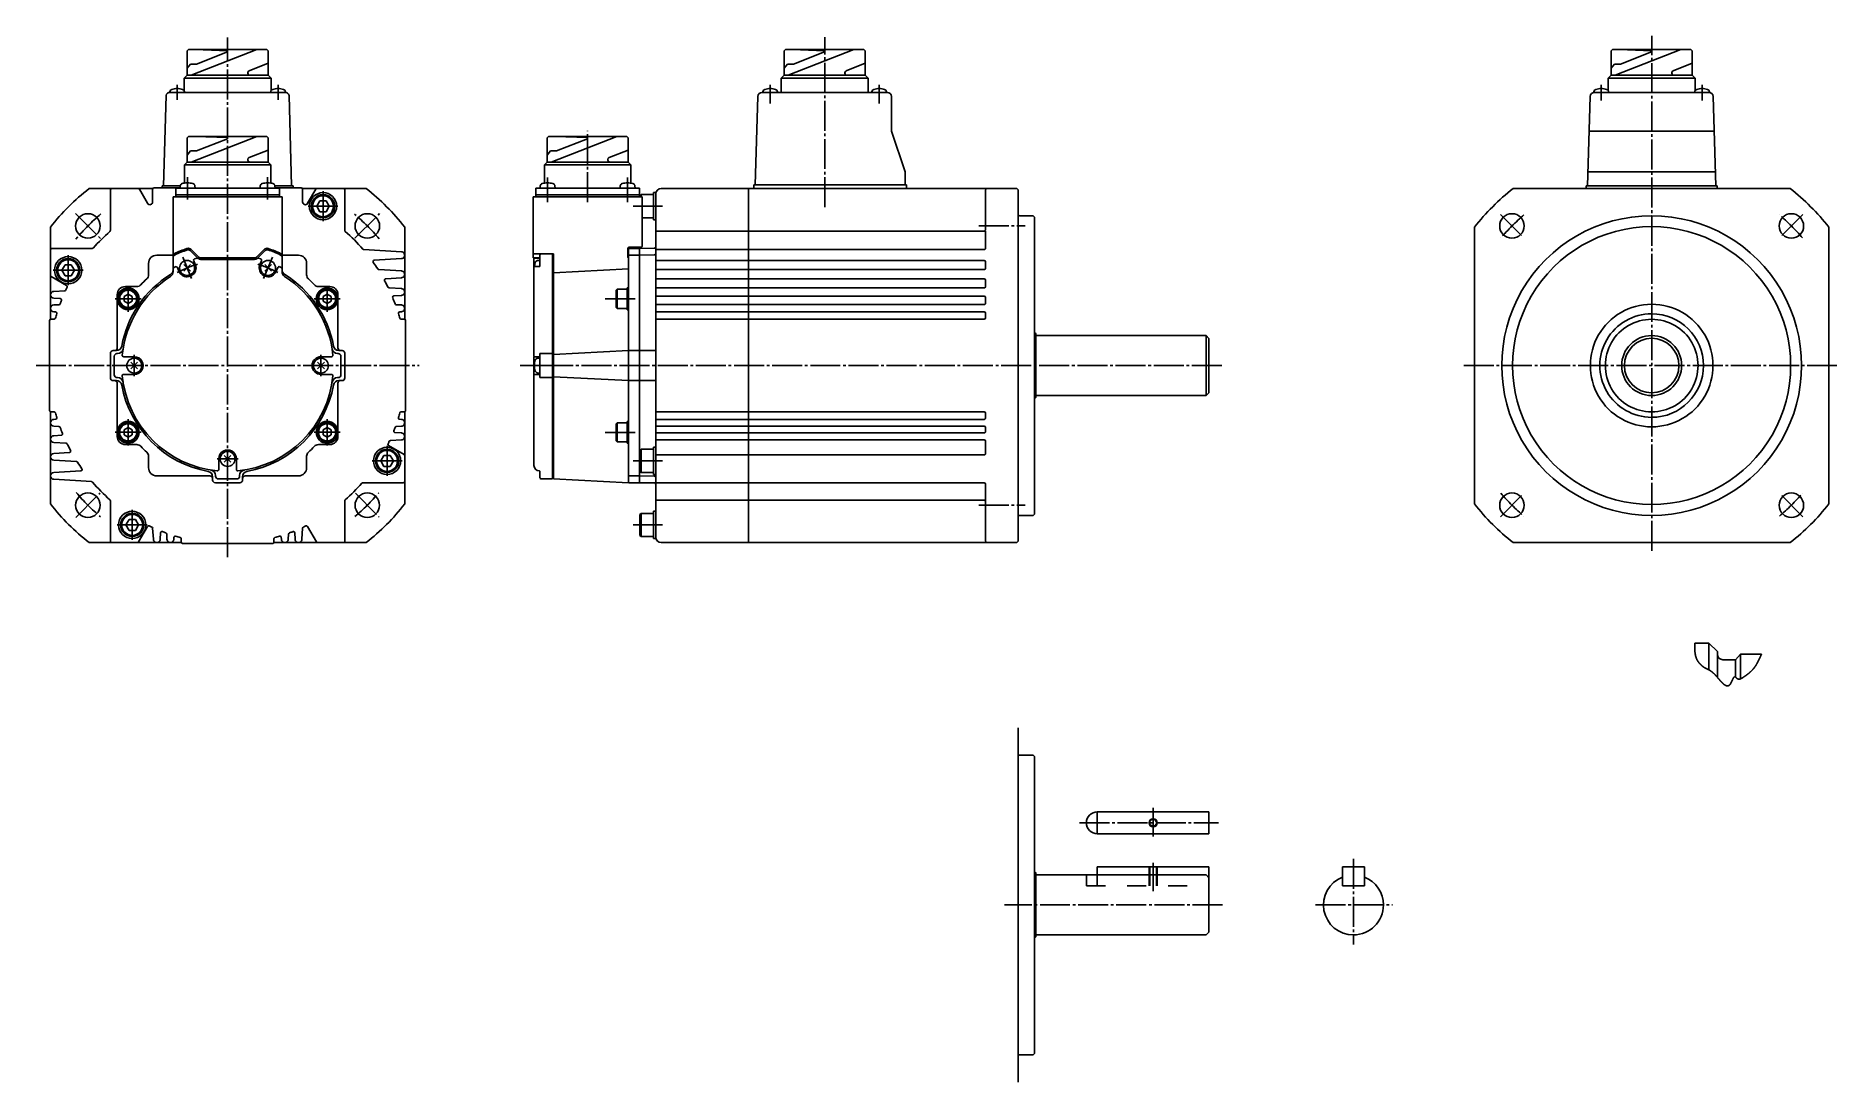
# Model space of a CAD drawing. Extents: x 0 to 661, y 0 to 384.
import ezdxf

# ---------------------------------------------------------------- set-up
doc = ezdxf.new("R2010")
doc.units = 0
doc.header["$MEASUREMENT"] = 0
doc.linetypes.add('DASH_CENTER', pattern=[14, 11, -1, 1, -1])
doc.linetypes.add('DASHED', pattern=[15, 7, -8])
doc.layers.get('0').update_dxf_attribs({"linetype": 'CONTINUOUS'})

msp = doc.modelspace()

# ---------------------------------------------------------------- linework, layer by layer
at = {"color": 1, "linetype": 'DASH_CENTER'}
for p, q in [((70.3, 192.72), (70.3, 383.52)), ((289.39, 321.2), (289.39, 383.55)), ((592.82, 195.02), (592.82, 384.02)), ((51.8, 360.62), (51.8, 366.06)), ((88.8, 360.62), (88.8, 366.06)), ((269.39, 359.29), (269.39, 366.06)), ((309.39, 366.06), (309.39, 359.29)), ((574.32, 360.32), (574.32, 366.06)), ((611.32, 360.32), (611.32, 366.06)), ((202.39, 323.02), (202.39, 349.16)), ((55.62, 332.2), (55.62, 323.94)), ((84.98, 323.94), (84.98, 332.2)), ((187.71, 323.02), (187.71, 332.11)), ((217.07, 323.02), (217.07, 332.11)), ((105.3, 321.52), (105.3, 327.02)), ((14.44, 318.88), (23.63, 309.68)), ((105.3, 321.52), (99.8, 321.52)), ((105.3, 321.52), (110.8, 321.52)), ((105.3, 321.52), (105.3, 316.02)), ((117.04, 309.76), (126.09, 318.81)), ((219.09, 321.52), (229.89, 321.52)), ((537.31, 318.52), (545.79, 310.04)), ((648.32, 318.52), (639.84, 310.04)), ((345.89, 314.28), (362.89, 314.28)), ((11.8, 298.02), (6.3, 298.02)), ((11.8, 298.02), (11.8, 303.52)), ((11.8, 298.02), (11.8, 292.52)), ((11.8, 298.02), (17.3, 298.02)), ((57.08, 294.94), (53.82, 302.79)), ((86.78, 302.79), (83.52, 294.94)), ((33.8, 282.72), (33.8, 292.32)), ((106.8, 292.32), (106.8, 282.72)), ((38.6, 287.52), (29, 287.52)), ((111.6, 287.52), (102, 287.52)), ((208.89, 287.51), (220.39, 287.51)), ((36.05, 266.91), (36.05, 259.12)), ((104.55, 259.12), (104.55, 266.91)), ((0, 263.02), (140.6, 263.02)), ((435.12, 263.02), (177.69, 263.02)), ((182.14, 263.02), (186, 263.02)), ((523.89, 263.02), (660.82, 263.02)), ((29, 238.52), (38.6, 238.52)), ((33.8, 233.72), (33.8, 243.32)), ((102, 238.52), (111.6, 238.52)), ((106.8, 243.32), (106.8, 233.72)), ((208.89, 238.51), (220.39, 238.51)), ((128.8, 228.02), (128.8, 233.52)), ((66.41, 228.77), (74.19, 228.77)), ((128.8, 228.02), (123.3, 228.02)), ((128.8, 228.02), (134.3, 228.02)), ((128.8, 228.02), (128.8, 222.52)), ((219.09, 228.02), (229.89, 228.02)), ((14.58, 207.3), (23.49, 216.21)), ((117.18, 216.13), (125.95, 207.37)), ((345.89, 211.75), (362.89, 211.75)), ((537.31, 207.51), (545.79, 215.99)), ((648.32, 207.51), (639.84, 215.99)), ((35.3, 204.52), (35.3, 210.02)), ((35.3, 204.52), (29.8, 204.52)), ((35.3, 204.52), (40.8, 204.52)), ((35.3, 204.52), (35.3, 199.02)), ((219.09, 204.52), (229.89, 204.52)), ((409.89, 90.12), (409.89, 100.62)), ((382.84, 95.16), (433.83, 95.16)), ((409.89, 70), (409.89, 80.5)), ((483.39, 81.95), (483.39, 50.5)), ((435.39, 65), (355.39, 65)), ((469.5, 65), (497.7, 65))]:
    msp.add_line(p, q, dxfattribs=at)
at = {"color": 7, "linetype": 'Continuous'}
for p, q in [((55.42, 378.52), (55.92, 379.02)), ((55.42, 369.58), (55.42, 378.52)), ((84.67, 379.02), (55.92, 379.02)), ((84.67, 379.02), (55.93, 379.02)), ((81.01, 379.02), (56.95, 369.58)), ((58.45, 379.02), (70.24, 378.63)), ((70.24, 378.16), (58.86, 373.67)), ((70.24, 378.63), (70.24, 378.16)), ((85.17, 378.52), (84.67, 379.02)), ((85.17, 378.52), (85.17, 369.58)), ((274.51, 378.52), (275.01, 379.02)), ((274.51, 369.58), (274.51, 378.52)), ((303.76, 379.02), (275.01, 379.02)), ((303.76, 379.02), (275.02, 379.02)), ((300.1, 379.02), (276.03, 369.58)), ((277.54, 379.02), (289.33, 378.63)), ((289.33, 378.16), (277.95, 373.67)), ((289.33, 378.63), (289.33, 378.16)), ((304.26, 378.52), (303.76, 379.02)), ((304.26, 378.52), (304.26, 369.58)), ((577.94, 378.52), (578.44, 379.02)), ((577.94, 369.58), (577.94, 378.52)), ((607.19, 379.02), (578.44, 379.02)), ((607.19, 379.02), (578.45, 379.02)), ((603.52, 379.02), (579.46, 369.58)), ((580.97, 379.02), (592.76, 378.63)), ((592.76, 378.16), (581.38, 373.67)), ((592.76, 378.63), (592.76, 378.16)), ((607.69, 378.52), (607.19, 379.02)), ((607.69, 378.52), (607.69, 369.58)), ((55.42, 372.17), (56.68, 373.67)), ((58.86, 373.67), (56.68, 373.67)), ((77.74, 370.56), (77.74, 370.33)), ((85.17, 373.99), (78.21, 371.26)), ((274.51, 372.17), (275.77, 373.67)), ((277.95, 373.67), (275.77, 373.67)), ((296.83, 370.56), (296.83, 370.33)), ((304.26, 373.99), (297.3, 371.26)), ((577.94, 372.17), (579.2, 373.67)), ((581.38, 373.67), (579.2, 373.67)), ((600.25, 370.56), (600.25, 370.33)), ((607.69, 373.99), (600.73, 371.26)), ((49.12, 363.54), (49.1, 363.31)), ((54.34, 363.97), (54.36, 368.58)), ((54.36, 368.58), (55.42, 369.58)), ((86.23, 368.58), (54.36, 368.58)), ((54.5, 363.32), (54.48, 363.54)), ((55.42, 369.58), (78.49, 369.58)), ((78.49, 369.58), (85.17, 369.58)), ((85.17, 369.58), (86.23, 368.58)), ((85.17, 369.58), (86.23, 368.58)), ((86.12, 363.54), (86.1, 363.32)), ((86.23, 368.58), (86.26, 363.97)), ((91.5, 363.31), (91.48, 363.54)), ((266.71, 363.54), (266.69, 363.3)), ((272.08, 363.32), (272.06, 363.54)), ((273.41, 363.32), (273.45, 368.58)), ((273.45, 368.58), (274.51, 369.58)), ((305.32, 368.58), (273.45, 368.58)), ((274.51, 369.58), (297.58, 369.58)), ((297.58, 369.58), (304.26, 369.58)), ((304.26, 369.58), (305.32, 368.58)), ((304.26, 369.58), (305.32, 368.58)), ((305.36, 363.32), (305.32, 368.58)), ((306.71, 363.54), (306.69, 363.32)), ((312.09, 363.3), (312.06, 363.54)), ((571.64, 363.54), (571.62, 363.31)), ((576.85, 363.97), (576.88, 368.58)), ((576.88, 368.58), (577.94, 369.58)), ((608.75, 368.58), (576.88, 368.58)), ((577.01, 363.32), (576.99, 363.54)), ((577.94, 369.58), (601, 369.58)), ((601, 369.58), (607.69, 369.58)), ((607.69, 369.58), (608.75, 368.58)), ((607.69, 369.58), (608.75, 368.58)), ((608.64, 363.54), (608.62, 363.32)), ((608.75, 368.58), (608.78, 363.97)), ((614.01, 363.31), (613.99, 363.54)), ((47.76, 362.16), (46.8, 329.02)), ((49.26, 363.32), (91.34, 363.32)), ((93.8, 329.02), (92.84, 362.16)), ((264.85, 361.86), (263.9, 329.32)), ((266.35, 363.32), (312.39, 363.32)), ((313.89, 361.82), (313.89, 349.12)), ((570.27, 361.84), (569.32, 329.02)), ((571.77, 363.32), (592.82, 363.32)), ((592.82, 363.32), (613.86, 363.32)), ((616.32, 329.02), (615.36, 361.84)), ((55.42, 346.66), (55.92, 347.16)), ((55.42, 337.72), (55.42, 346.66)), ((70.3, 347.16), (55.92, 347.16)), ((84.67, 347.16), (55.92, 347.16)), ((81.01, 347.16), (56.95, 337.72)), ((58.45, 347.16), (70.3, 346.77)), ((70.3, 346.3), (58.86, 341.81)), ((84.67, 347.16), (70.3, 347.16)), ((70.3, 346.3), (70.3, 346.77)), ((70.3, 346.77), (70.3, 346.3)), ((84.67, 347.16), (85.17, 346.66)), ((85.17, 346.66), (85.17, 337.72)), ((187.52, 346.66), (188.02, 347.16)), ((187.52, 337.72), (187.52, 346.66)), ((216.77, 347.16), (188.01, 347.16)), ((213.1, 347.16), (189.04, 337.72)), ((190.54, 347.16), (202.39, 346.77)), ((202.39, 346.3), (190.95, 341.81)), ((202.39, 346.77), (202.39, 346.3)), ((202.39, 346.3), (202.39, 346.77)), ((216.77, 347.16), (217.27, 346.66)), ((217.27, 346.66), (217.27, 337.72)), ((313.89, 349.12), (318.89, 334.12)), ((569.9, 349.12), (592.82, 349.12)), ((592.82, 349.12), (615.55, 349.12)), ((54.42, 336.72), (55.42, 337.72)), ((55.42, 340.31), (56.68, 341.81)), ((55.42, 337.72), (70.3, 337.72)), ((58.86, 341.81), (56.68, 341.81)), ((70.3, 337.72), (85.17, 337.72)), ((77.74, 338.7), (77.74, 338.47)), ((85.17, 342.13), (78.21, 339.4)), ((85.17, 337.72), (86.17, 336.72)), ((186.52, 336.72), (187.52, 337.72)), ((187.52, 340.31), (188.77, 341.81)), ((187.52, 337.72), (202.39, 337.72)), ((190.95, 341.81), (188.77, 341.81)), ((202.39, 337.72), (217.27, 337.72)), ((209.83, 338.7), (209.83, 338.47)), ((217.27, 342.13), (210.31, 339.4)), ((217.27, 337.72), (218.27, 336.72)), ((70.3, 336.72), (54.42, 336.72)), ((54.42, 336.72), (54.42, 330)), ((86.17, 336.72), (70.3, 336.72)), ((86.17, 336.72), (86.17, 330)), ((202.39, 336.72), (186.52, 336.72)), ((186.52, 336.72), (186.52, 330)), ((218.27, 336.72), (202.39, 336.72)), ((218.27, 336.72), (218.27, 330)), ((318.89, 334.12), (318.89, 329.32)), ((569.46, 334.12), (592.82, 334.12)), ((592.82, 334.12), (616.25, 334.12)), ((42.84, 328.02), (19.49, 328.02)), ((27.3, 312.65), (27.3, 327.52)), ((27.8, 328.02), (37.51, 328.02)), ((40.93, 322.59), (37.94, 327.77)), ((42.8, 323.09), (42.8, 327.82)), ((43.3, 328.32), (52.89, 328.32)), ((46.3, 328.32), (46.3, 329.02)), ((46.3, 329.02), (52.95, 329.02)), ((50.3, 325.02), (50.3, 298.2)), ((50.3, 325.02), (90.3, 325.02)), ((50.3, 325.02), (90.3, 325.02)), ((50.3, 325.02), (90.3, 325.02)), ((51.25, 328.11), (51.25, 325.72)), ((89.35, 328.11), (51.25, 328.11)), ((51.25, 325.72), (89.35, 325.72)), ((51.3, 325.02), (51.3, 325.72)), ((52.94, 328.95), (52.87, 328.11)), ((58.37, 328.11), (58.3, 328.95)), ((82.3, 328.95), (82.23, 328.11)), ((87.65, 329.02), (94.3, 329.02)), ((87.73, 328.11), (87.66, 328.95)), ((87.71, 328.32), (97.3, 328.32)), ((89.3, 325.02), (89.3, 325.72)), ((89.35, 328.11), (89.35, 325.72)), ((90.3, 328.32), (94.3, 328.32)), ((90.3, 325.02), (90.3, 298.2)), ((94.3, 329.02), (94.3, 328.32)), ((121.11, 328.02), (97.76, 328.02)), ((97.8, 323.09), (97.8, 327.82)), ((102.66, 327.77), (99.67, 322.59)), ((113.3, 312.65), (113.3, 327.52)), ((182.39, 304.29), (182.39, 325.02)), ((182.39, 325.02), (222.39, 325.02)), ((221.44, 328.11), (183.34, 328.11)), ((221.44, 328.11), (183.34, 328.11)), ((183.34, 328.11), (183.34, 325.72)), ((183.34, 325.72), (221.44, 325.72)), ((183.39, 325.02), (183.39, 325.72)), ((185.03, 328.95), (184.96, 328.11)), ((190.46, 328.11), (190.38, 328.95)), ((214.39, 328.95), (214.32, 328.11)), ((219.82, 328.11), (219.74, 328.95)), ((221.39, 325.02), (221.39, 325.72)), ((221.44, 328.11), (221.44, 325.72)), ((221.99, 325.77), (221.59, 325.37)), ((221.99, 325.77), (221.59, 325.37)), ((221.59, 325.02), (221.59, 325.37)), ((221.99, 325.77), (221.99, 325.02)), ((221.99, 325.77), (226.59, 325.77)), ((221.99, 325.77), (226.59, 325.77)), ((222.39, 325.02), (222.39, 306.72)), ((226.59, 316.52), (226.59, 326.52)), ((227.39, 326.52), (226.59, 326.52)), ((226.59, 321.52), (226.59, 325.77)), ((226.59, 321.52), (226.59, 325.77)), ((227.39, 326.02), (227.39, 199.52)), ((261.39, 328.02), (229.39, 328.02)), ((261.39, 198.02), (261.39, 328.02)), ((261.39, 328.02), (348.89, 328.02)), ((261.39, 324.52), (261.39, 328.02)), ((263.39, 329.32), (319.39, 329.32)), ((263.39, 328.02), (263.39, 329.32)), ((319.39, 329.32), (319.39, 328.02)), ((348.39, 327.52), (348.89, 328.02)), ((348.39, 312.92), (348.39, 327.52)), ((348.89, 328.02), (359.89, 328.02)), ((360.39, 327.52), (359.89, 328.02)), ((360.39, 294.36), (360.39, 327.52)), ((615.82, 328.02), (542.01, 328.02)), ((568.81, 329.02), (592.82, 329.02)), ((568.81, 328.02), (568.81, 329.02)), ((643.62, 328.02), (569.82, 328.02)), ((592.82, 329.02), (616.82, 329.02)), ((616.82, 329.02), (616.82, 328.02)), ((104.15, 323.52), (102.99, 321.52)), ((102.99, 321.52), (104.15, 319.52)), ((106.45, 323.52), (104.15, 323.52)), ((104.15, 319.52), (106.45, 319.52)), ((107.61, 321.52), (106.45, 323.52)), ((106.45, 319.52), (107.61, 321.52)), ((226.59, 317.27), (222.39, 317.27)), ((226.59, 317.27), (222.39, 317.27)), ((226.59, 317.27), (226.59, 321.52)), ((226.59, 317.27), (226.59, 321.52)), ((227.39, 319.02), (227.39, 316.57)), ((360.39, 263.02), (360.39, 317.82)), ((365.89, 318.02), (360.89, 318.02)), ((366.39, 317.52), (365.89, 318.02)), ((366.39, 263.02), (366.39, 317.52)), ((5.3, 279.97), (5.3, 313.82)), ((135.3, 313.82), (135.3, 279.97)), ((227.39, 316.52), (226.59, 316.52)), ((347.89, 312.42), (227.39, 312.42)), ((348.39, 306.12), (348.39, 312.42)), ((527.82, 212.21), (527.82, 313.82)), ((657.82, 313.82), (657.82, 212.21)), ((5.3, 305.52), (5.3, 296.1)), ((20.66, 306.02), (5.8, 306.02)), ((56.54, 305.28), (59.36, 302.46)), ((56.93, 305.64), (59.76, 302.81)), ((80.84, 302.81), (83.67, 305.64)), ((81.24, 302.46), (84.06, 305.28)), ((120.26, 305.61), (134.05, 304.77)), ((182.39, 302.72), (182.39, 304.29)), ((182.59, 304.09), (189.69, 304.09)), ((189.49, 304.09), (184.69, 304.09)), ((189.49, 304.09), (189.49, 221.82)), ((217.19, 306.02), (217.19, 302.72)), ((217.39, 302.52), (217.39, 305.72)), ((217.69, 306.52), (222.19, 306.52)), ((219.39, 306.05), (217.69, 306.02)), ((219.39, 306.05), (221.39, 306.02)), ((221.39, 306.02), (226.9, 306.12)), ((221.39, 306.02), (221.39, 220.01)), ((227.39, 219.41), (227.39, 306.62)), ((227.39, 305.62), (347.89, 305.62)), ((10.65, 300.02), (9.49, 298.02)), ((9.49, 298.02), (10.65, 296.02)), ((12.95, 300.02), (10.65, 300.02)), ((14.11, 298.02), (12.95, 300.02)), ((12.95, 296.02), (14.11, 298.02)), ((41.3, 296.32), (41.3, 300.52)), ((44.3, 303.52), (50.3, 303.52)), ((50.3, 302.7), (50.3, 297.43)), ((52.45, 297.62), (51.86, 299.03)), ((55.45, 298.86), (54.21, 300.1)), ((55.45, 298.86), (54.21, 297.62)), ((55.45, 298.86), (56.69, 300.1)), ((55.45, 298.86), (56.69, 297.62)), ((58.45, 300.11), (57.87, 301.52)), ((60.42, 302.02), (80.18, 302.02)), ((60.46, 302.52), (80.14, 302.52)), ((82.73, 301.52), (82.15, 300.11)), ((83.91, 300.1), (85.15, 298.86)), ((83.91, 297.62), (85.15, 298.86)), ((86.39, 300.1), (85.15, 298.86)), ((86.39, 297.62), (85.15, 298.86)), ((88.74, 299.03), (88.15, 297.62)), ((90.3, 303.52), (96.3, 303.52)), ((90.3, 297.43), (90.3, 298.51)), ((99.3, 300.52), (99.3, 296.32)), ((124.13, 301.66), (134.05, 302.27)), ((125.74, 298.27), (134.05, 297.77)), ((182.59, 302.52), (184.83, 302.52)), ((182.69, 302.26), (182.69, 299.14)), ((182.69, 299.14), (182.69, 297.34)), ((182.89, 302.46), (184.69, 302.46)), ((184.69, 299.34), (182.89, 299.34)), ((184.89, 301.61), (184.04, 301.54)), ((184.69, 302.46), (184.69, 302.46)), ((184.69, 299.34), (184.69, 299.34)), ((184.89, 302.66), (184.89, 303.59)), ((184.89, 299.54), (184.89, 302.66)), ((189.89, 221.41), (189.89, 303.89)), ((189.89, 297.08), (217.39, 298.48)), ((217.39, 302.52), (217.39, 220.02)), ((217.68, 303.52), (219.39, 303.55)), ((219.39, 303.55), (221.39, 303.52)), ((226.9, 303.62), (221.39, 303.52)), ((227.39, 301.6), (347.89, 301.6)), ((227.39, 300.52), (227.39, 263.02)), ((227.39, 298.29), (347.89, 298.29)), ((348.39, 301.1), (348.39, 298.79)), ((11.23, 292.39), (5.55, 295.67)), ((10.65, 296.02), (12.95, 296.02)), ((32.8, 292.02), (36.99, 292.02)), ((103.61, 292.02), (107.8, 292.02)), ((128.32, 294.92), (134.05, 295.27)), ((129.54, 291.54), (134.05, 291.27)), ((182.69, 297.34), (182.69, 266.46)), ((213.24, 291.01), (212.89, 290.66)), ((213.24, 291.01), (213.24, 284.01)), ((213.24, 291.01), (216.89, 291.01)), ((216.89, 291.51), (216.89, 283.51)), ((217.39, 291.51), (216.89, 291.51)), ((227.39, 294.87), (347.89, 294.87)), ((227.39, 276.02), (227.39, 292.02)), ((227.39, 291.56), (347.89, 291.56)), ((348.39, 294.37), (348.39, 292.06)), ((10.56, 290.51), (6.55, 290.27)), ((8.89, 287.62), (6.55, 287.77)), ((8.42, 285.38), (6.55, 285.27)), ((29.8, 269.52), (29.8, 289.02)), ((33.8, 289.25), (32.3, 288.38)), ((32.3, 288.38), (32.3, 286.65)), ((32.3, 286.65), (33.8, 285.78)), ((35.3, 288.38), (33.8, 289.25)), ((33.8, 285.78), (35.3, 286.65)), ((35.3, 286.65), (35.3, 288.38)), ((106.8, 289.25), (105.3, 288.38)), ((105.3, 288.38), (105.3, 286.65)), ((105.3, 286.65), (106.8, 285.78)), ((108.3, 288.38), (106.8, 289.25)), ((106.8, 285.78), (108.3, 286.65)), ((108.3, 286.65), (108.3, 288.38)), ((110.8, 289.02), (110.8, 269.52)), ((131.31, 288.6), (134.05, 288.77)), ((132.18, 285.38), (134.05, 285.27)), ((212.89, 284.36), (212.89, 290.66)), ((212.89, 284.36), (213.24, 284.01)), ((227.39, 288.56), (347.89, 288.56)), ((227.39, 285.4), (347.89, 285.4)), ((348.39, 288.06), (348.39, 285.9)), ((5, 246.52), (5, 279.52)), ((6.66, 280.02), (5.5, 280.02)), ((7.19, 282.73), (6.55, 282.77)), ((133.41, 282.73), (134.05, 282.77)), ((135.1, 280.02), (133.94, 280.02)), ((135.6, 246.52), (135.6, 279.52)), ((216.89, 284.01), (213.24, 284.01)), ((216.89, 283.51), (217.39, 283.51)), ((227.39, 282.77), (347.89, 282.77)), ((227.39, 280.02), (347.89, 280.02)), ((348.39, 282.27), (348.39, 280.52)), ((366.39, 263.02), (366.39, 275.52)), ((366.39, 275.02), (366.59, 275.02)), ((366.59, 275.02), (366.89, 274.72)), ((366.89, 274.72), (366.89, 251.32)), ((366.89, 274.02), (429.39, 274.02)), ((429.39, 274.02), (429.39, 252.02)), ((430.39, 273.02), (429.39, 274.02)), ((430.39, 273.02), (430.39, 253.02)), ((27.3, 258.52), (27.3, 267.52)), ((27.3, 258.52), (27.3, 267.52)), ((27.3, 258.51), (27.3, 267.51)), ((27.3, 258.51), (27.3, 267.51)), ((28.3, 268.52), (28.8, 268.52)), ((29.48, 268.51), (28.3, 268.51)), ((28.7, 259.61), (28.7, 266.41)), ((29.95, 267.41), (29.7, 267.41)), ((32.13, 266.26), (32.85, 266.26)), ((32.85, 266.26), (36.05, 266.26)), ((104.55, 266.26), (107.75, 266.26)), ((107.75, 266.26), (108.47, 266.26)), ((110.9, 267.41), (110.64, 267.41)), ((112.3, 268.51), (111.12, 268.51)), ((111.8, 268.52), (112.3, 268.52)), ((111.9, 266.41), (111.9, 259.61)), ((113.3, 267.52), (113.3, 258.52)), ((113.3, 267.52), (113.3, 258.52)), ((113.3, 267.51), (113.3, 258.51)), ((113.3, 267.51), (113.3, 258.51)), ((182.69, 266.26), (182.69, 259.76)), ((184.69, 266.26), (182.89, 266.26)), ((184.89, 265.77), (184.04, 265.7)), ((184.69, 266.26), (184.65, 266.26)), ((184.89, 267.41), (184.89, 258.61)), ((184.89, 267.41), (189.49, 267.41)), ((189.89, 267.12), (217.39, 268.52)), ((217.39, 268.51), (221.39, 268.51)), ((221.39, 268.52), (227.39, 268.52)), ((29.7, 258.61), (29.95, 258.61)), ((32.85, 259.76), (32.13, 259.76)), ((32.85, 259.76), (36.05, 259.76)), ((36.05, 263.01), (34.81, 264.25)), ((36.05, 263.01), (34.81, 261.78)), ((36.05, 263.01), (37.29, 264.25)), ((36.05, 263.01), (37.29, 261.78)), ((104.55, 263.01), (103.31, 264.25)), ((104.55, 263.01), (103.31, 261.78)), ((104.55, 263.01), (105.79, 264.25)), ((104.55, 263.01), (105.79, 261.78)), ((104.55, 259.76), (107.75, 259.76)), ((108.47, 259.76), (107.75, 259.76)), ((110.64, 258.61), (110.9, 258.61)), ((182.69, 259.56), (182.69, 226.35)), ((184.65, 259.76), (182.89, 259.76)), ((184.04, 260.35), (184.89, 260.27)), ((184.65, 259.76), (184.69, 259.76)), ((184.89, 258.61), (189.49, 258.61)), ((217.39, 257.51), (189.89, 258.91)), ((227.39, 263.02), (227.39, 225.52)), ((360.39, 263.02), (360.39, 198.52)), ((366.39, 208.52), (366.39, 263.02)), ((28.8, 257.52), (28.3, 257.52)), ((28.3, 257.51), (29.48, 257.51)), ((29.8, 237.02), (29.8, 256.52)), ((110.8, 256.52), (110.8, 237.02)), ((111.12, 257.51), (112.3, 257.51)), ((112.3, 257.52), (111.8, 257.52)), ((217.39, 257.51), (221.39, 257.51)), ((221.39, 257.51), (227.39, 257.51)), ((366.59, 251.02), (366.89, 251.32)), ((429.39, 252.02), (366.89, 252.02)), ((430.39, 253.02), (429.39, 252.02)), ((5.3, 212.21), (5.3, 246.06)), ((5.5, 246.02), (6.66, 246.02)), ((133.94, 246.02), (135.1, 246.02)), ((135.3, 246.06), (135.3, 212.21)), ((227.39, 234.02), (227.39, 250.02)), ((227.39, 243.27), (227.39, 246.02)), ((227.39, 246.02), (343.39, 246.02)), ((343.39, 246.02), (347.89, 246.02)), ((348.39, 243.77), (348.39, 245.52)), ((366.59, 251.02), (366.39, 251.02)), ((7.19, 243.3), (6.55, 243.27)), ((8.42, 240.65), (6.55, 240.77)), ((33.8, 240.25), (32.3, 239.38)), ((32.3, 239.38), (32.3, 237.65)), ((35.3, 239.38), (33.8, 240.25)), ((35.3, 237.65), (35.3, 239.38)), ((106.8, 240.25), (105.3, 239.38)), ((105.3, 239.38), (105.3, 237.65)), ((108.3, 239.38), (106.8, 240.25)), ((108.3, 237.65), (108.3, 239.38)), ((131.71, 238.41), (134.05, 238.27)), ((132.18, 240.65), (134.05, 240.77)), ((133.41, 243.3), (134.05, 243.27)), ((213.24, 242.01), (212.89, 241.66)), ((212.89, 235.36), (212.89, 241.66)), ((213.24, 242.01), (216.89, 242.01)), ((213.24, 242.01), (213.24, 235.01)), ((217.39, 242.51), (216.89, 242.51)), ((216.89, 242.51), (216.89, 234.51)), ((227.39, 240.77), (227.39, 243.27)), ((227.39, 243.27), (343.39, 243.27)), ((227.39, 238.27), (227.39, 240.77)), ((227.39, 240.77), (343.39, 240.77)), ((227.39, 235.77), (227.39, 238.27)), ((227.39, 238.27), (343.39, 238.27)), ((343.39, 243.27), (347.89, 243.27)), ((343.39, 240.77), (347.89, 240.77)), ((343.39, 238.27), (347.89, 238.27)), ((348.39, 238.77), (348.39, 240.27)), ((9.29, 237.43), (6.55, 237.27)), ((11.05, 234.49), (6.55, 234.77)), ((32.3, 237.65), (33.8, 236.78)), ((36.99, 234.02), (32.8, 234.02)), ((33.8, 236.78), (35.3, 237.65)), ((107.8, 234.02), (103.61, 234.02)), ((105.3, 237.65), (106.8, 236.78)), ((106.8, 236.78), (108.3, 237.65)), ((129.37, 233.64), (135.05, 230.36)), ((130.04, 235.52), (134.05, 235.77)), ((212.89, 235.36), (213.24, 235.01)), ((216.89, 235.01), (213.24, 235.01)), ((216.89, 234.51), (217.39, 234.51)), ((221.99, 232.27), (221.59, 231.87)), ((221.99, 232.27), (221.59, 231.87)), ((221.59, 224.17), (221.59, 231.87)), ((221.59, 224.17), (221.59, 231.87)), ((221.99, 232.27), (221.99, 223.77)), ((221.99, 232.27), (226.59, 232.27)), ((221.99, 232.27), (221.99, 223.77)), ((221.99, 232.27), (226.59, 232.27)), ((227.39, 233.02), (226.59, 233.02)), ((226.59, 223.02), (226.59, 233.02)), ((226.59, 228.02), (226.59, 232.27)), ((226.59, 228.02), (226.59, 232.27)), ((227.39, 230.22), (227.39, 235.77)), ((227.39, 235.77), (343.39, 235.77)), ((343.39, 235.77), (347.89, 235.77)), ((348.39, 230.72), (348.39, 235.27)), ((12.28, 231.12), (6.55, 230.77)), ((14.86, 227.76), (6.55, 228.27)), ((41.3, 225.52), (41.3, 229.71)), ((67.05, 228.77), (67.05, 224.85)), ((70.3, 228.77), (69.06, 230)), ((70.3, 228.77), (69.06, 227.53)), ((70.3, 228.77), (71.54, 230)), ((70.3, 228.77), (71.54, 227.53)), ((73.55, 228.77), (73.55, 224.85)), ((99.3, 229.71), (99.3, 225.52)), ((127.65, 230.02), (126.49, 228.02)), ((126.49, 228.02), (127.65, 226.02)), ((129.95, 230.02), (127.65, 230.02)), ((127.65, 226.02), (129.95, 226.02)), ((131.11, 228.02), (129.95, 230.02)), ((129.95, 226.02), (131.11, 228.02)), ((135.3, 220.52), (135.3, 229.93)), ((226.59, 223.77), (226.59, 228.02)), ((226.59, 223.77), (226.59, 228.02)), ((227.39, 230.22), (343.39, 230.22)), ((227.39, 225.52), (227.39, 223.07)), ((343.39, 230.22), (347.89, 230.22)), ((16.47, 224.37), (6.55, 223.77)), ((20.34, 220.42), (6.55, 221.27)), ((63.8, 222.52), (44.3, 222.52)), ((64.8, 222.2), (64.8, 221.01)), ((64.8, 221.02), (64.8, 221.52)), ((70.3, 220.02), (65.8, 220.02)), ((74.8, 220.01), (65.8, 220.01)), ((65.9, 222.67), (65.9, 222.41)), ((73.7, 221.41), (66.9, 221.41)), ((74.8, 220.02), (70.3, 220.02)), ((74.7, 222.41), (74.7, 222.67)), ((75.8, 221.01), (75.8, 222.2)), ((75.8, 221.52), (75.8, 221.02)), ((96.3, 222.52), (76.8, 222.52)), ((119.94, 220.02), (134.8, 220.02)), ((184.69, 224.35), (184.65, 224.35)), ((184.89, 224.15), (184.89, 221.91)), ((185.39, 221.41), (189.49, 221.41)), ((189.49, 221.41), (189.49, 221.82)), ((189.49, 221.82), (189.89, 221.82)), ((189.49, 221.41), (189.49, 221.82)), ((217.39, 220.02), (189.89, 221.41)), ((217.68, 222.51), (219.39, 222.48)), ((219.39, 219.98), (217.68, 220.01)), ((219.39, 222.48), (221.39, 222.52)), ((221.39, 220.02), (219.39, 219.98)), ((221.39, 222.51), (226.9, 222.41)), ((226.9, 219.91), (221.39, 220.01)), ((221.59, 224.17), (221.99, 223.77)), ((221.59, 224.17), (221.99, 223.77)), ((226.59, 223.77), (221.99, 223.77)), ((226.59, 223.77), (221.99, 223.77)), ((227.39, 223.02), (226.59, 223.02)), ((227.39, 223.07), (227.39, 222.72)), ((227.39, 220.02), (347.89, 220.02)), ((348.39, 219.52), (348.39, 198.52)), ((27.3, 213.38), (27.3, 198.52)), ((113.3, 198.52), (113.3, 213.38)), ((347.89, 213.61), (227.39, 213.61)), ((34.15, 206.52), (32.99, 204.52)), ((36.45, 206.52), (34.15, 206.52)), ((37.61, 204.52), (36.45, 206.52)), ((221.99, 208.77), (221.59, 208.37)), ((221.99, 208.77), (221.59, 208.37)), ((221.59, 200.67), (221.59, 208.37)), ((221.59, 200.67), (221.59, 208.37)), ((221.99, 208.77), (226.59, 208.77)), ((221.99, 208.77), (221.99, 200.27)), ((221.99, 208.77), (226.59, 208.77)), ((221.99, 208.77), (221.99, 200.27)), ((226.59, 199.52), (226.59, 209.52)), ((227.39, 209.52), (226.59, 209.52)), ((226.59, 204.52), (226.59, 208.77)), ((226.59, 204.52), (226.59, 208.77)), ((365.89, 208.02), (360.39, 208.02)), ((365.89, 208.02), (366.39, 208.52)), ((32.99, 204.52), (34.15, 202.52)), ((34.15, 202.52), (36.45, 202.52)), ((36.45, 202.52), (37.61, 204.52)), ((40.93, 203.95), (37.64, 198.27)), ((42.8, 203.28), (43.05, 199.27)), ((45.69, 201.61), (45.55, 199.27)), ((47.94, 201.13), (48.05, 199.27)), ((50.59, 199.9), (50.55, 199.27)), ((53.3, 199.38), (53.3, 198.22)), ((87.3, 198.22), (87.3, 199.38)), ((90.05, 199.27), (90.01, 199.9)), ((92.55, 199.27), (92.66, 201.13)), ((95.05, 199.27), (94.91, 201.61)), ((97.55, 199.27), (97.8, 203.28)), ((102.96, 198.27), (99.67, 203.95)), ((221.59, 200.67), (221.99, 200.27)), ((221.59, 200.67), (221.99, 200.27)), ((226.59, 200.27), (221.99, 200.27)), ((226.59, 200.27), (221.99, 200.27)), ((226.59, 200.27), (226.59, 204.52)), ((226.59, 200.27), (226.59, 204.52)), ((227.39, 199.52), (226.59, 199.52)), ((348.39, 198.52), (348.89, 198.02)), ((360.39, 198.52), (359.89, 198.02)), ((53.34, 198.02), (19.49, 198.02)), ((27.8, 198.02), (37.21, 198.02)), ((53.8, 197.72), (86.8, 197.72)), ((121.11, 198.02), (87.26, 198.02)), ((103.39, 198.02), (112.8, 198.02)), ((348.89, 198.02), (229.39, 198.02)), ((359.89, 198.02), (348.89, 198.02)), ((592.82, 198.02), (542.01, 198.02)), ((643.62, 198.02), (592.82, 198.02)), ((613.81, 161.1), (608.64, 161.1)), ((613.81, 161.1), (616.93, 158.1)), ((613.81, 151.3), (613.81, 161.1)), ((616.93, 148.56), (616.93, 158.1)), ((618.93, 155.03), (623.58, 155.03)), ((623.58, 155.03), (625.44, 157.07)), ((623.58, 155.03), (623.58, 148.71)), ((633.11, 157.07), (625.44, 157.07)), ((625.44, 148.02), (625.44, 157.07)), ((360.39, 96.34), (360.39, 130)), ((360.39, 65), (360.39, 119.8)), ((365.89, 120), (360.89, 120)), ((365.89, 120), (366.39, 119.5)), ((366.39, 65), (366.39, 119.5)), ((389.39, 99.16), (389.39, 91.16)), ((430.39, 99.16), (389.39, 99.16)), ((430.39, 91.16), (430.39, 99.16)), ((389.39, 91.16), (430.39, 91.16)), ((366.39, 77), (366.59, 77)), ((366.59, 77), (366.89, 76.7)), ((366.89, 76.7), (366.89, 53.3)), ((366.89, 76), (385.39, 76)), ((385.39, 76), (389.39, 76)), ((389.39, 79), (389.39, 76)), ((430.39, 79), (389.39, 79)), ((389.39, 76), (429.39, 76)), ((429.39, 76), (430.39, 75)), ((430.39, 75), (430.39, 79)), ((430.39, 75), (430.39, 72)), ((479.39, 79), (479.39, 72)), ((487.39, 79), (479.39, 79)), ((487.39, 75.31), (487.39, 79)), ((487.39, 72), (487.39, 75.31)), ((430.39, 72), (430.39, 55)), ((479.39, 72), (487.39, 72)), ((360.39, 65), (360.39, 0)), ((366.39, 10.5), (366.39, 65)), ((366.59, 53), (366.39, 53)), ((366.59, 53), (366.89, 53.3)), ((429.39, 54), (366.89, 54)), ((430.39, 55), (429.39, 54)), ((365.89, 10), (360.39, 10)), ((365.89, 10), (366.39, 10.5))]:
    msp.add_line(p, q, dxfattribs=at)
at = {"color": 2, "linetype": 'Continuous'}
for p, q in [((608.63, 160.17), (608.62, 160.13)), ((608.62, 160.13), (608.62, 160.09)), ((608.62, 160.09), (608.62, 160.05)), ((608.62, 160.05), (608.62, 160.01)), ((608.62, 160.01), (608.62, 159.97)), ((608.62, 159.97), (608.62, 159.93)), ((608.62, 159.93), (608.62, 159.89)), ((608.62, 159.89), (608.62, 159.85)), ((608.62, 159.85), (608.62, 159.81)), ((608.62, 159.81), (608.62, 159.77)), ((608.62, 159.77), (608.62, 159.73)), ((608.62, 159.73), (608.62, 159.69)), ((608.62, 159.69), (608.62, 159.65)), ((608.62, 159.65), (608.62, 159.61)), ((608.62, 159.61), (608.62, 159.56)), ((608.62, 159.56), (608.62, 159.52)), ((608.62, 159.52), (608.62, 159.48)), ((608.62, 159.48), (608.63, 159.44)), ((608.64, 160.9), (608.63, 160.86)), ((608.63, 160.86), (608.63, 160.82)), ((608.63, 160.82), (608.63, 160.78)), ((608.63, 160.78), (608.63, 160.74)), ((608.63, 160.74), (608.63, 160.7)), ((608.63, 160.7), (608.63, 160.66)), ((608.63, 160.66), (608.63, 160.62)), ((608.63, 160.62), (608.63, 160.58)), ((608.63, 160.58), (608.63, 160.54)), ((608.63, 160.54), (608.63, 160.5)), ((608.63, 160.5), (608.63, 160.46)), ((608.63, 160.46), (608.63, 160.42)), ((608.63, 160.42), (608.63, 160.37)), ((608.63, 160.37), (608.63, 160.33)), ((608.63, 160.33), (608.63, 160.29)), ((608.63, 160.29), (608.63, 160.25)), ((608.63, 160.25), (608.63, 160.21)), ((608.63, 160.21), (608.63, 160.17)), ((608.63, 159.44), (608.63, 159.4)), ((608.63, 159.4), (608.63, 159.36)), ((608.63, 159.36), (608.63, 159.32)), ((608.63, 159.32), (608.63, 159.28)), ((608.63, 159.28), (608.63, 159.24)), ((608.63, 159.24), (608.63, 159.2)), ((608.63, 159.2), (608.63, 159.16)), ((608.63, 159.16), (608.63, 159.12)), ((608.63, 159.12), (608.63, 159.08)), ((608.63, 159.08), (608.63, 159.04)), ((608.63, 159.04), (608.63, 159)), ((608.63, 159), (608.64, 158.96)), ((608.64, 161.1), (608.64, 161.06)), ((608.64, 161.06), (608.64, 161.02)), ((608.64, 161.02), (608.64, 160.98)), ((608.64, 160.98), (608.64, 160.94)), ((608.64, 160.94), (608.64, 160.9)), ((608.64, 158.96), (608.64, 158.92)), ((608.64, 158.92), (608.64, 158.88)), ((608.64, 158.88), (608.64, 158.84)), ((608.64, 158.84), (608.64, 158.8)), ((608.64, 158.8), (608.64, 158.75)), ((608.64, 158.75), (608.64, 158.71)), ((608.64, 158.71), (608.65, 158.67)), ((608.65, 158.67), (608.65, 158.63)), ((608.65, 158.63), (608.65, 158.59)), ((608.65, 158.59), (608.65, 158.55)), ((608.65, 158.55), (608.65, 158.51)), ((608.65, 158.51), (608.66, 158.47)), ((608.66, 158.47), (608.66, 158.43)), ((608.66, 158.43), (608.66, 158.39)), ((608.66, 158.39), (608.66, 158.35)), ((608.66, 158.35), (608.67, 158.31)), ((608.67, 158.31), (608.67, 158.27)), ((608.67, 158.27), (608.67, 158.23)), ((608.67, 158.23), (608.68, 158.19)), ((608.68, 158.19), (608.68, 158.15)), ((608.68, 158.15), (608.68, 158.11)), ((608.68, 158.11), (608.69, 158.07)), ((608.69, 158.07), (608.69, 158.03)), ((608.69, 158.03), (608.69, 157.99)), ((608.69, 157.99), (608.7, 157.95)), ((608.7, 157.95), (608.7, 157.91)), ((608.7, 157.91), (608.7, 157.86)), ((608.7, 157.86), (608.71, 157.82)), ((608.71, 157.82), (608.71, 157.78)), ((608.71, 157.78), (608.72, 157.74)), ((608.72, 157.74), (608.72, 157.7)), ((608.72, 157.7), (608.73, 157.66)), ((608.73, 157.66), (608.73, 157.62)), ((608.73, 157.62), (608.74, 157.58)), ((608.74, 157.58), (608.74, 157.54)), ((608.74, 157.54), (608.75, 157.5)), ((608.75, 157.5), (608.75, 157.46)), ((608.75, 157.46), (608.76, 157.42)), ((608.76, 157.42), (608.76, 157.38)), ((608.76, 157.38), (608.77, 157.34)), ((608.77, 157.34), (608.78, 157.3)), ((608.78, 157.3), (608.78, 157.26)), ((608.78, 157.26), (608.79, 157.22)), ((608.79, 157.22), (608.79, 157.18)), ((608.79, 157.18), (608.8, 157.14)), ((608.8, 157.14), (608.81, 157.1)), ((608.81, 157.1), (608.82, 157.06)), ((608.82, 157.06), (608.82, 157.02)), ((608.82, 157.02), (608.83, 156.98)), ((608.83, 156.98), (608.84, 156.94)), ((608.84, 156.94), (608.85, 156.9)), ((608.85, 156.9), (608.85, 156.86)), ((608.85, 156.86), (608.86, 156.82)), ((608.86, 156.82), (608.87, 156.78)), ((608.87, 156.78), (608.88, 156.74)), ((608.88, 156.74), (608.89, 156.7)), ((608.89, 156.7), (608.9, 156.66)), ((608.9, 156.66), (608.9, 156.62)), ((608.9, 156.62), (608.91, 156.58)), ((608.91, 156.58), (608.92, 156.54)), ((608.92, 156.54), (608.93, 156.5)), ((608.93, 156.5), (608.94, 156.47)), ((608.94, 156.47), (608.95, 156.43)), ((608.95, 156.43), (608.96, 156.39)), ((608.96, 156.39), (608.97, 156.35)), ((608.97, 156.35), (608.98, 156.31)), ((608.98, 156.31), (608.99, 156.27)), ((608.99, 156.27), (609.01, 156.23)), ((609.01, 156.23), (609.02, 156.19)), ((609.02, 156.19), (609.03, 156.15)), ((609.03, 156.15), (609.04, 156.11)), ((609.04, 156.11), (609.05, 156.07)), ((609.05, 156.07), (609.06, 156.03)), ((609.06, 156.03), (609.08, 156)), ((609.08, 156), (609.09, 155.96)), ((609.09, 155.96), (609.1, 155.92)), ((609.1, 155.92), (609.11, 155.88)), ((609.11, 155.88), (609.13, 155.84)), ((609.13, 155.84), (609.14, 155.8)), ((609.14, 155.8), (609.15, 155.76)), ((609.15, 155.76), (609.17, 155.73)), ((609.17, 155.73), (609.18, 155.69)), ((609.18, 155.69), (609.19, 155.65)), ((609.19, 155.65), (609.21, 155.61)), ((609.21, 155.61), (609.22, 155.57)), ((609.22, 155.57), (609.24, 155.54)), ((609.24, 155.54), (609.25, 155.5)), ((609.25, 155.5), (609.27, 155.46)), ((609.27, 155.46), (609.28, 155.42)), ((609.28, 155.42), (609.3, 155.39)), ((609.3, 155.39), (609.32, 155.35)), ((609.32, 155.35), (609.33, 155.31)), ((609.33, 155.31), (609.35, 155.27)), ((609.35, 155.27), (609.37, 155.24)), ((609.37, 155.24), (609.38, 155.2)), ((609.38, 155.2), (609.4, 155.16)), ((609.4, 155.16), (609.42, 155.13)), ((609.42, 155.13), (609.43, 155.09)), ((609.43, 155.09), (609.45, 155.05)), ((609.45, 155.05), (609.47, 155.02)), ((609.47, 155.02), (609.49, 154.98)), ((609.49, 154.98), (609.51, 154.95)), ((609.51, 154.95), (609.53, 154.91)), ((609.53, 154.91), (609.54, 154.87)), ((609.54, 154.87), (609.56, 154.84)), ((609.56, 154.84), (609.58, 154.8)), ((609.58, 154.8), (609.6, 154.77)), ((609.6, 154.77), (609.62, 154.73)), ((609.62, 154.73), (609.64, 154.7)), ((609.64, 154.7), (609.66, 154.66)), ((609.66, 154.66), (609.68, 154.63)), ((609.68, 154.63), (609.71, 154.59)), ((609.71, 154.59), (609.73, 154.56)), ((609.73, 154.56), (609.75, 154.52)), ((609.75, 154.52), (609.77, 154.49)), ((609.77, 154.49), (609.79, 154.45)), ((609.79, 154.45), (609.81, 154.42)), ((609.81, 154.42), (609.84, 154.39)), ((609.84, 154.39), (609.86, 154.35)), ((609.86, 154.35), (609.88, 154.32)), ((609.88, 154.32), (609.9, 154.28)), ((609.9, 154.28), (609.93, 154.25)), ((609.93, 154.25), (609.95, 154.22)), ((609.95, 154.22), (609.97, 154.18)), ((609.97, 154.18), (610, 154.15)), ((610, 154.15), (610.02, 154.12)), ((610.02, 154.12), (610.05, 154.09)), ((610.05, 154.09), (610.07, 154.05)), ((610.07, 154.05), (610.09, 154.02)), ((610.09, 154.02), (610.12, 153.99)), ((610.12, 153.99), (610.14, 153.96)), ((610.14, 153.96), (610.17, 153.92)), ((610.17, 153.92), (610.19, 153.89)), ((610.19, 153.89), (610.22, 153.86)), ((610.22, 153.86), (610.24, 153.83)), ((610.24, 153.83), (610.27, 153.8)), ((610.27, 153.8), (610.3, 153.77)), ((610.3, 153.77), (610.32, 153.73)), ((610.32, 153.73), (610.35, 153.7)), ((610.35, 153.7), (610.38, 153.67)), ((610.38, 153.67), (610.4, 153.64)), ((610.4, 153.64), (610.43, 153.61)), ((610.43, 153.61), (610.46, 153.58)), ((610.46, 153.58), (610.48, 153.55)), ((610.48, 153.55), (610.51, 153.52)), ((610.51, 153.52), (610.54, 153.49)), ((610.54, 153.49), (610.57, 153.46)), ((610.57, 153.46), (610.59, 153.43)), ((610.59, 153.43), (610.62, 153.4)), ((610.62, 153.4), (610.65, 153.37)), ((610.65, 153.37), (610.68, 153.34)), ((610.68, 153.34), (610.71, 153.31)), ((610.71, 153.31), (610.74, 153.28)), ((610.74, 153.28), (610.76, 153.25)), ((610.76, 153.25), (610.79, 153.23)), ((610.79, 153.23), (610.82, 153.2)), ((610.82, 153.2), (610.85, 153.17)), ((610.85, 153.17), (610.88, 153.14)), ((610.88, 153.14), (610.91, 153.11)), ((610.91, 153.11), (610.94, 153.08)), ((610.94, 153.08), (610.97, 153.06)), ((610.97, 153.06), (611, 153.03)), ((611, 153.03), (611.03, 153)), ((611.03, 153), (611.06, 152.97)), ((611.06, 152.97), (611.09, 152.95)), ((611.09, 152.95), (611.12, 152.92)), ((611.12, 152.92), (611.15, 152.89)), ((611.15, 152.89), (611.18, 152.87)), ((611.18, 152.87), (611.21, 152.84)), ((611.21, 152.84), (611.25, 152.81)), ((611.25, 152.81), (611.28, 152.79)), ((611.28, 152.79), (611.31, 152.76)), ((611.31, 152.76), (611.34, 152.74)), ((611.34, 152.74), (611.37, 152.71)), ((611.37, 152.71), (611.4, 152.69)), ((611.4, 152.69), (611.43, 152.66)), ((611.43, 152.66), (611.47, 152.63)), ((611.47, 152.63), (611.5, 152.61)), ((611.5, 152.61), (611.53, 152.59)), ((611.53, 152.59), (611.56, 152.56)), ((611.56, 152.56), (611.6, 152.54)), ((611.6, 152.54), (611.63, 152.51)), ((611.63, 152.51), (611.66, 152.49)), ((611.66, 152.49), (611.69, 152.46)), ((611.69, 152.46), (611.73, 152.44)), ((611.73, 152.44), (611.76, 152.42)), ((611.76, 152.42), (611.79, 152.39)), ((611.79, 152.39), (611.83, 152.37)), ((611.83, 152.37), (611.86, 152.35)), ((611.86, 152.35), (611.89, 152.32)), ((611.89, 152.32), (611.93, 152.3)), ((611.93, 152.3), (611.96, 152.28)), ((611.96, 152.28), (611.99, 152.26)), ((611.99, 152.26), (612.03, 152.23)), ((612.03, 152.23), (612.06, 152.21)), ((612.06, 152.21), (612.1, 152.19)), ((612.1, 152.19), (612.13, 152.17)), ((612.13, 152.17), (612.17, 152.15)), ((612.17, 152.15), (612.2, 152.13)), ((612.2, 152.13), (612.24, 152.11)), ((612.24, 152.11), (612.27, 152.08)), ((612.27, 152.08), (612.3, 152.06)), ((612.3, 152.06), (612.34, 152.04)), ((612.34, 152.04), (612.37, 152.02)), ((612.37, 152.02), (612.41, 152)), ((612.41, 152), (612.45, 151.98)), ((630.37, 151.97), (630.4, 152.01)), ((630.4, 152.01), (630.42, 152.04)), ((630.42, 152.04), (630.45, 152.07)), ((630.45, 152.07), (630.47, 152.1)), ((630.47, 152.1), (630.49, 152.13)), ((630.49, 152.13), (630.52, 152.17)), ((630.52, 152.17), (630.54, 152.2)), ((630.54, 152.2), (630.57, 152.23)), ((630.57, 152.23), (630.59, 152.26)), ((630.59, 152.26), (630.61, 152.3)), ((630.61, 152.3), (630.64, 152.33)), ((630.64, 152.33), (630.66, 152.36)), ((630.66, 152.36), (630.69, 152.4)), ((630.69, 152.4), (630.71, 152.43)), ((630.71, 152.43), (630.73, 152.46)), ((630.73, 152.46), (630.75, 152.5)), ((630.75, 152.5), (630.78, 152.53)), ((630.78, 152.53), (630.8, 152.56)), ((630.8, 152.56), (630.82, 152.6)), ((630.82, 152.6), (630.85, 152.63)), ((630.85, 152.63), (630.87, 152.66)), ((630.87, 152.66), (630.89, 152.7)), ((630.89, 152.7), (630.91, 152.73)), ((630.91, 152.73), (630.93, 152.77)), ((630.93, 152.77), (630.96, 152.8)), ((630.96, 152.8), (630.98, 152.83)), ((630.98, 152.83), (631, 152.87)), ((631, 152.87), (631.02, 152.9)), ((631.02, 152.9), (631.04, 152.94)), ((631.04, 152.94), (631.07, 152.97)), ((631.07, 152.97), (631.09, 153.01)), ((631.09, 153.01), (631.11, 153.04)), ((631.11, 153.04), (631.13, 153.07)), ((631.13, 153.07), (631.15, 153.11)), ((631.15, 153.11), (631.17, 153.14)), ((631.17, 153.14), (631.19, 153.18)), ((631.19, 153.18), (631.21, 153.21)), ((631.21, 153.21), (631.23, 153.25)), ((631.23, 153.25), (631.26, 153.28)), ((631.26, 153.28), (631.28, 153.32)), ((631.28, 153.32), (631.3, 153.35)), ((631.3, 153.35), (631.32, 153.39)), ((631.32, 153.39), (631.34, 153.42)), ((631.34, 153.42), (631.36, 153.46)), ((631.36, 153.46), (631.38, 153.49)), ((631.38, 153.49), (631.4, 153.53)), ((631.4, 153.53), (631.42, 153.56)), ((631.42, 153.56), (631.44, 153.6)), ((631.44, 153.6), (631.46, 153.64)), ((631.46, 153.64), (631.48, 153.67)), ((631.48, 153.67), (631.5, 153.71)), ((631.5, 153.71), (631.52, 153.74)), ((631.52, 153.74), (631.54, 153.78)), ((631.54, 153.78), (631.56, 153.81)), ((631.56, 153.81), (631.58, 153.85)), ((631.58, 153.85), (631.6, 153.88)), ((631.6, 153.88), (631.61, 153.92)), ((631.61, 153.92), (631.63, 153.96)), ((631.63, 153.96), (631.65, 153.99)), ((631.65, 153.99), (631.67, 154.03)), ((631.67, 154.03), (631.69, 154.06)), ((631.69, 154.06), (631.71, 154.1)), ((631.71, 154.1), (631.73, 154.14)), ((631.73, 154.14), (631.75, 154.17)), ((631.75, 154.17), (631.77, 154.21)), ((631.77, 154.21), (631.79, 154.24)), ((631.79, 154.24), (631.8, 154.28)), ((631.8, 154.28), (631.82, 154.32)), ((631.82, 154.32), (631.84, 154.35)), ((631.84, 154.35), (631.86, 154.39)), ((631.86, 154.39), (631.88, 154.42)), ((631.88, 154.42), (631.9, 154.46)), ((631.9, 154.46), (631.92, 154.5)), ((631.92, 154.5), (631.93, 154.53)), ((631.93, 154.53), (631.95, 154.57)), ((631.95, 154.57), (631.97, 154.61)), ((631.97, 154.61), (631.99, 154.64)), ((631.99, 154.64), (632.01, 154.68)), ((632.01, 154.68), (632.02, 154.71)), ((632.02, 154.71), (632.04, 154.75)), ((632.04, 154.75), (632.06, 154.79)), ((632.06, 154.79), (632.08, 154.82)), ((632.08, 154.82), (632.1, 154.86)), ((632.1, 154.86), (632.11, 154.9)), ((632.11, 154.9), (632.13, 154.93)), ((632.13, 154.93), (632.15, 154.97)), ((632.15, 154.97), (632.17, 155.01)), ((632.17, 155.01), (632.19, 155.04)), ((632.19, 155.04), (632.2, 155.08)), ((632.2, 155.08), (632.22, 155.12)), ((632.22, 155.12), (632.24, 155.15)), ((632.24, 155.15), (632.26, 155.19)), ((632.26, 155.19), (632.27, 155.22)), ((632.27, 155.22), (632.29, 155.26)), ((632.29, 155.26), (632.31, 155.3)), ((632.31, 155.3), (632.32, 155.33)), ((632.32, 155.33), (632.34, 155.37)), ((632.34, 155.37), (632.36, 155.41)), ((632.36, 155.41), (632.38, 155.44)), ((632.38, 155.44), (632.39, 155.48)), ((632.39, 155.48), (632.41, 155.52)), ((632.41, 155.52), (632.43, 155.55)), ((632.43, 155.55), (632.45, 155.59)), ((632.45, 155.59), (632.46, 155.63)), ((632.46, 155.63), (632.48, 155.66)), ((632.48, 155.66), (632.5, 155.7)), ((632.5, 155.7), (632.51, 155.74)), ((632.51, 155.74), (632.53, 155.78)), ((632.53, 155.78), (632.55, 155.81)), ((632.55, 155.81), (632.56, 155.85)), ((632.56, 155.85), (632.58, 155.89)), ((632.58, 155.89), (632.6, 155.92)), ((632.6, 155.92), (632.61, 155.96)), ((632.61, 155.96), (632.63, 156)), ((632.63, 156), (632.65, 156.03)), ((632.65, 156.03), (632.67, 156.07)), ((632.67, 156.07), (632.68, 156.11)), ((632.68, 156.11), (632.7, 156.14)), ((632.7, 156.14), (632.72, 156.18)), ((632.72, 156.18), (632.73, 156.22)), ((632.73, 156.22), (632.75, 156.25)), ((632.75, 156.25), (632.77, 156.29)), ((632.77, 156.29), (632.78, 156.33)), ((632.78, 156.33), (632.8, 156.36)), ((632.8, 156.36), (632.82, 156.4)), ((632.82, 156.4), (632.83, 156.44)), ((632.83, 156.44), (632.85, 156.48)), ((632.85, 156.48), (632.87, 156.51)), ((632.87, 156.51), (632.88, 156.55)), ((632.88, 156.55), (632.9, 156.59)), ((632.9, 156.59), (632.91, 156.62)), ((632.91, 156.62), (632.93, 156.66)), ((632.93, 156.66), (632.95, 156.7)), ((632.95, 156.7), (632.96, 156.73)), ((632.96, 156.73), (632.98, 156.77)), ((632.98, 156.77), (633, 156.81)), ((633, 156.81), (633.01, 156.85)), ((633.01, 156.85), (633.03, 156.88)), ((633.03, 156.88), (633.05, 156.92)), ((633.05, 156.92), (633.06, 156.96)), ((633.06, 156.96), (633.08, 156.99)), ((633.08, 156.99), (633.1, 157.03)), ((633.1, 157.03), (633.11, 157.07)), ((612.45, 151.98), (612.48, 151.96)), ((612.48, 151.96), (612.52, 151.94)), ((612.52, 151.94), (612.55, 151.92)), ((612.55, 151.92), (612.59, 151.9)), ((612.59, 151.9), (612.62, 151.89)), ((612.62, 151.89), (612.66, 151.87)), ((612.66, 151.87), (612.69, 151.85)), ((612.69, 151.85), (612.73, 151.83)), ((612.73, 151.83), (612.77, 151.81)), ((612.77, 151.81), (612.8, 151.79)), ((612.8, 151.79), (612.84, 151.77)), ((612.84, 151.77), (612.88, 151.76)), ((612.88, 151.76), (612.91, 151.74)), ((612.91, 151.74), (612.95, 151.72)), ((612.95, 151.72), (612.98, 151.7)), ((612.98, 151.7), (613.02, 151.69)), ((613.02, 151.69), (613.06, 151.67)), ((613.06, 151.67), (613.09, 151.65)), ((613.09, 151.65), (613.13, 151.63)), ((613.13, 151.63), (613.17, 151.62)), ((613.17, 151.62), (613.2, 151.6)), ((613.2, 151.6), (613.24, 151.58)), ((613.24, 151.58), (613.28, 151.56)), ((613.28, 151.56), (613.31, 151.55)), ((613.31, 151.55), (613.35, 151.53)), ((613.35, 151.53), (613.39, 151.51)), ((613.39, 151.51), (613.42, 151.49)), ((613.42, 151.49), (613.46, 151.48)), ((613.46, 151.48), (613.5, 151.46)), ((613.5, 151.46), (613.53, 151.44)), ((613.53, 151.44), (613.57, 151.42)), ((613.57, 151.42), (613.61, 151.41)), ((613.61, 151.41), (613.64, 151.39)), ((613.64, 151.39), (613.68, 151.37)), ((613.68, 151.37), (613.71, 151.35)), ((613.71, 151.35), (613.75, 151.33)), ((613.75, 151.33), (613.79, 151.31)), ((613.79, 151.31), (613.82, 151.29)), ((613.82, 151.29), (613.86, 151.28)), ((613.86, 151.28), (613.89, 151.26)), ((613.89, 151.26), (613.93, 151.24)), ((613.93, 151.24), (613.96, 151.22)), ((613.96, 151.22), (614, 151.2)), ((614, 151.2), (614.04, 151.18)), ((614.04, 151.18), (614.07, 151.16)), ((614.07, 151.16), (614.11, 151.14)), ((614.11, 151.14), (614.14, 151.12)), ((614.14, 151.12), (614.17, 151.09)), ((614.17, 151.09), (614.21, 151.07)), ((614.21, 151.07), (614.24, 151.05)), ((614.24, 151.05), (614.28, 151.03)), ((614.28, 151.03), (614.31, 151.01)), ((614.31, 151.01), (614.35, 150.99)), ((614.35, 150.99), (614.38, 150.96)), ((614.38, 150.96), (614.41, 150.94)), ((614.41, 150.94), (614.45, 150.92)), ((614.45, 150.92), (614.48, 150.9)), ((614.48, 150.9), (614.52, 150.87)), ((614.52, 150.87), (614.55, 150.85)), ((614.55, 150.85), (614.58, 150.83)), ((614.58, 150.83), (614.62, 150.81)), ((614.62, 150.81), (614.65, 150.78)), ((614.65, 150.78), (614.68, 150.76)), ((614.68, 150.76), (614.72, 150.73)), ((614.72, 150.73), (614.75, 150.71)), ((614.75, 150.71), (614.78, 150.69)), ((614.78, 150.69), (614.81, 150.66)), ((614.81, 150.66), (614.85, 150.64)), ((614.85, 150.64), (614.88, 150.61)), ((614.88, 150.61), (614.91, 150.59)), ((614.91, 150.59), (614.94, 150.56)), ((614.94, 150.56), (614.98, 150.54)), ((614.98, 150.54), (615.01, 150.51)), ((615.01, 150.51), (615.04, 150.49)), ((615.04, 150.49), (615.07, 150.46)), ((615.07, 150.46), (615.1, 150.44)), ((615.1, 150.44), (615.13, 150.41)), ((615.13, 150.41), (615.16, 150.39)), ((615.16, 150.39), (615.2, 150.36)), ((615.2, 150.36), (615.23, 150.33)), ((615.23, 150.33), (615.26, 150.31)), ((615.26, 150.31), (615.29, 150.28)), ((615.29, 150.28), (615.32, 150.25)), ((615.32, 150.25), (615.35, 150.23)), ((615.35, 150.23), (615.38, 150.2)), ((615.38, 150.2), (615.41, 150.17)), ((615.41, 150.17), (615.44, 150.15)), ((615.44, 150.15), (615.47, 150.12)), ((615.47, 150.12), (615.5, 150.09)), ((615.5, 150.09), (615.53, 150.06)), ((615.53, 150.06), (615.56, 150.04)), ((615.56, 150.04), (615.59, 150.01)), ((615.59, 150.01), (615.62, 149.98)), ((615.62, 149.98), (615.65, 149.95)), ((615.65, 149.95), (615.68, 149.92)), ((615.68, 149.92), (615.71, 149.9)), ((615.71, 149.9), (615.74, 149.87)), ((615.74, 149.87), (615.77, 149.84)), ((615.77, 149.84), (615.79, 149.81)), ((615.79, 149.81), (615.82, 149.78)), ((615.82, 149.78), (615.85, 149.75)), ((615.85, 149.75), (615.88, 149.73)), ((615.88, 149.73), (615.91, 149.7)), ((615.91, 149.7), (615.94, 149.67)), ((615.94, 149.67), (615.97, 149.64)), ((615.97, 149.64), (615.99, 149.61)), ((615.99, 149.61), (616.02, 149.58)), ((616.02, 149.58), (616.05, 149.55)), ((616.05, 149.55), (616.08, 149.52)), ((616.08, 149.52), (616.11, 149.49)), ((616.11, 149.49), (616.13, 149.46)), ((616.13, 149.46), (616.16, 149.43)), ((616.16, 149.43), (616.19, 149.4)), ((616.19, 149.4), (616.22, 149.37)), ((616.22, 149.37), (616.24, 149.34)), ((616.24, 149.34), (616.27, 149.31)), ((616.27, 149.31), (616.3, 149.28)), ((616.3, 149.28), (616.33, 149.25)), ((616.33, 149.25), (616.35, 149.22)), ((616.35, 149.22), (616.38, 149.19)), ((616.38, 149.19), (616.41, 149.16)), ((616.41, 149.16), (616.43, 149.13)), ((616.43, 149.13), (616.46, 149.1)), ((616.46, 149.1), (616.49, 149.07)), ((616.49, 149.07), (616.51, 149.04)), ((616.51, 149.04), (616.54, 149.01)), ((616.54, 149.01), (616.57, 148.98)), ((616.57, 148.98), (616.6, 148.95)), ((616.6, 148.95), (616.62, 148.92)), ((616.62, 148.92), (616.65, 148.89)), ((616.65, 148.89), (616.68, 148.86)), ((616.68, 148.86), (616.7, 148.83)), ((616.7, 148.83), (616.73, 148.8)), ((616.73, 148.8), (616.75, 148.77)), ((616.75, 148.77), (616.78, 148.74)), ((616.78, 148.74), (616.81, 148.71)), ((616.81, 148.71), (616.83, 148.68)), ((616.83, 148.68), (616.86, 148.64)), ((616.86, 148.64), (616.89, 148.61)), ((616.89, 148.61), (616.91, 148.58)), ((616.91, 148.58), (616.94, 148.55)), ((616.94, 148.55), (616.97, 148.52)), ((616.97, 148.52), (616.99, 148.49)), ((616.99, 148.49), (617.02, 148.46)), ((617.02, 148.46), (617.04, 148.43)), ((617.04, 148.43), (617.07, 148.4)), ((617.07, 148.4), (617.1, 148.37)), ((617.1, 148.37), (617.12, 148.34)), ((617.12, 148.34), (617.15, 148.31)), ((617.15, 148.31), (617.18, 148.27)), ((617.18, 148.27), (617.2, 148.24)), ((617.2, 148.24), (617.23, 148.21)), ((617.23, 148.21), (617.25, 148.18)), ((617.25, 148.18), (617.28, 148.15)), ((617.28, 148.15), (617.31, 148.12)), ((617.31, 148.12), (617.33, 148.09)), ((617.33, 148.09), (617.36, 148.06)), ((617.36, 148.06), (617.38, 148.03)), ((617.38, 148.03), (617.41, 148)), ((617.41, 148), (617.44, 147.97)), ((617.44, 147.97), (617.46, 147.93)), ((617.46, 147.93), (617.49, 147.9)), ((617.49, 147.9), (617.52, 147.87)), ((617.52, 147.87), (617.54, 147.84)), ((617.54, 147.84), (617.57, 147.81)), ((617.57, 147.81), (617.6, 147.78)), ((617.6, 147.78), (617.62, 147.75)), ((617.62, 147.75), (617.65, 147.72)), ((617.65, 147.72), (617.67, 147.69)), ((617.67, 147.69), (617.7, 147.66)), ((617.7, 147.66), (617.73, 147.63)), ((617.73, 147.63), (617.75, 147.6)), ((617.75, 147.6), (617.78, 147.57)), ((617.78, 147.57), (617.81, 147.54)), ((617.81, 147.54), (617.83, 147.5)), ((617.83, 147.5), (617.86, 147.47)), ((617.86, 147.47), (617.89, 147.44)), ((617.89, 147.44), (617.91, 147.41)), ((617.91, 147.41), (617.94, 147.38)), ((617.94, 147.38), (617.97, 147.35)), ((617.97, 147.35), (617.99, 147.32)), ((617.99, 147.32), (618.02, 147.29)), ((618.02, 147.29), (618.05, 147.26)), ((618.05, 147.26), (618.08, 147.23)), ((618.08, 147.23), (618.1, 147.2)), ((618.1, 147.2), (618.13, 147.17)), ((618.13, 147.17), (618.16, 147.14)), ((618.16, 147.14), (618.18, 147.11)), ((618.18, 147.11), (618.21, 147.08)), ((618.21, 147.08), (618.24, 147.05)), ((618.24, 147.05), (618.27, 147.02)), ((618.27, 147.02), (618.29, 146.99)), ((618.29, 146.99), (618.32, 146.96)), ((618.32, 146.96), (618.35, 146.93)), ((618.35, 146.93), (618.38, 146.9)), ((618.38, 146.9), (618.41, 146.87)), ((618.41, 146.87), (618.43, 146.84)), ((618.43, 146.84), (618.46, 146.81)), ((618.46, 146.81), (618.49, 146.78)), ((618.49, 146.78), (618.52, 146.76)), ((618.52, 146.76), (618.55, 146.73)), ((618.55, 146.73), (618.57, 146.7)), ((618.57, 146.7), (618.6, 146.67)), ((618.6, 146.67), (618.63, 146.64)), ((618.63, 146.64), (618.66, 146.61)), ((618.66, 146.61), (618.69, 146.58)), ((618.69, 146.58), (618.72, 146.55)), ((618.72, 146.55), (618.74, 146.53)), ((618.74, 146.53), (618.77, 146.5)), ((618.77, 146.5), (618.8, 146.47)), ((618.8, 146.47), (618.83, 146.44)), ((618.83, 146.44), (618.86, 146.41)), ((618.86, 146.41), (618.89, 146.39)), ((618.89, 146.39), (618.92, 146.36)), ((618.92, 146.36), (618.95, 146.33)), ((618.95, 146.33), (618.98, 146.3)), ((618.98, 146.3), (619.01, 146.28)), ((619.01, 146.28), (619.04, 146.25)), ((619.04, 146.25), (619.07, 146.22)), ((619.07, 146.22), (619.1, 146.2)), ((619.1, 146.2), (619.13, 146.17)), ((619.13, 146.17), (619.16, 146.14)), ((619.16, 146.14), (619.19, 146.12)), ((619.19, 146.12), (619.22, 146.09)), ((619.22, 146.09), (619.25, 146.07)), ((619.25, 146.07), (619.28, 146.04)), ((619.28, 146.04), (619.32, 146.02)), ((619.32, 146.02), (619.35, 145.99)), ((619.35, 145.99), (619.38, 145.97)), ((619.38, 145.97), (619.41, 145.94)), ((619.41, 145.94), (619.44, 145.92)), ((619.44, 145.92), (619.48, 145.89)), ((619.48, 145.89), (619.51, 145.87)), ((619.51, 145.87), (619.54, 145.85)), ((619.54, 145.85), (619.58, 145.82)), ((619.58, 145.82), (619.61, 145.8)), ((619.61, 145.8), (619.65, 145.78)), ((619.65, 145.78), (619.68, 145.75)), ((619.68, 145.75), (619.72, 145.73)), ((619.72, 145.73), (619.75, 145.71)), ((619.75, 145.71), (619.79, 145.69)), ((619.79, 145.69), (619.82, 145.66)), ((619.82, 145.66), (619.86, 145.64)), ((619.86, 145.64), (619.9, 145.62)), ((619.9, 145.62), (619.93, 145.6)), ((619.93, 145.6), (619.97, 145.58)), ((619.97, 145.58), (620.01, 145.56)), ((620.01, 145.56), (620.04, 145.55)), ((620.04, 145.55), (620.08, 145.53)), ((620.08, 145.53), (620.12, 145.51)), ((620.12, 145.51), (620.16, 145.5)), ((620.16, 145.5), (620.2, 145.48)), ((620.2, 145.48), (620.24, 145.47)), ((620.24, 145.47), (620.28, 145.46)), ((620.28, 145.46), (620.31, 145.45)), ((620.31, 145.45), (620.35, 145.44)), ((620.35, 145.44), (620.39, 145.43)), ((620.39, 145.43), (620.43, 145.42)), ((620.43, 145.42), (620.47, 145.42)), ((620.47, 145.42), (620.51, 145.41)), ((620.51, 145.41), (620.55, 145.41)), ((620.55, 145.41), (620.59, 145.41)), ((620.59, 145.41), (620.63, 145.41)), ((620.63, 145.41), (620.67, 145.41)), ((620.67, 145.41), (620.71, 145.42)), ((620.71, 145.42), (620.75, 145.42)), ((620.75, 145.42), (620.79, 145.43)), ((620.79, 145.43), (620.83, 145.44)), ((620.83, 145.44), (620.87, 145.45)), ((620.87, 145.45), (620.91, 145.46)), ((620.91, 145.46), (620.95, 145.48)), ((620.95, 145.48), (620.99, 145.49)), ((620.99, 145.49), (621.03, 145.51)), ((621.03, 145.51), (621.07, 145.52)), ((621.07, 145.52), (621.1, 145.54)), ((621.1, 145.54), (621.14, 145.56)), ((621.14, 145.56), (621.18, 145.58)), ((621.18, 145.58), (621.21, 145.6)), ((621.21, 145.6), (621.25, 145.63)), ((621.25, 145.63), (621.28, 145.65)), ((621.28, 145.65), (621.32, 145.68)), ((621.32, 145.68), (621.35, 145.7)), ((621.35, 145.7), (621.38, 145.73)), ((621.38, 145.73), (621.41, 145.76)), ((621.41, 145.76), (621.44, 145.78)), ((621.44, 145.78), (621.47, 145.81)), ((621.47, 145.81), (621.5, 145.84)), ((621.5, 145.84), (621.52, 145.87)), ((621.52, 145.87), (621.55, 145.9)), ((621.55, 145.9), (621.58, 145.94)), ((621.58, 145.94), (621.6, 145.97)), ((621.6, 145.97), (621.62, 146)), ((621.62, 146), (621.65, 146.03)), ((621.65, 146.03), (621.67, 146.07)), ((621.67, 146.07), (621.69, 146.1)), ((621.69, 146.1), (621.71, 146.14)), ((621.71, 146.14), (621.73, 146.17)), ((621.73, 146.17), (621.75, 146.21)), ((621.75, 146.21), (621.77, 146.24)), ((621.77, 146.24), (621.79, 146.28)), ((621.79, 146.28), (621.81, 146.31)), ((621.81, 146.31), (621.83, 146.35)), ((621.83, 146.35), (621.85, 146.39)), ((621.85, 146.39), (621.87, 146.42)), ((621.87, 146.42), (621.89, 146.46)), ((621.89, 146.46), (621.91, 146.5)), ((621.91, 146.5), (621.93, 146.53)), ((621.93, 146.53), (621.94, 146.57)), ((621.94, 146.57), (621.96, 146.61)), ((621.96, 146.61), (621.98, 146.64)), ((621.98, 146.64), (622, 146.68)), ((622, 146.68), (622.02, 146.72)), ((622.02, 146.72), (622.03, 146.75)), ((622.03, 146.75), (622.05, 146.79)), ((622.05, 146.79), (622.07, 146.83)), ((622.07, 146.83), (622.09, 146.86)), ((622.09, 146.86), (622.1, 146.9)), ((622.1, 146.9), (622.12, 146.94)), ((622.12, 146.94), (622.14, 146.97)), ((622.14, 146.97), (622.16, 147.01)), ((622.16, 147.01), (622.17, 147.04)), ((622.17, 147.04), (622.19, 147.08)), ((622.19, 147.08), (622.21, 147.12)), ((622.21, 147.12), (622.23, 147.15)), ((622.23, 147.15), (622.24, 147.19)), ((622.24, 147.19), (622.26, 147.23)), ((622.26, 147.23), (622.28, 147.26)), ((622.28, 147.26), (622.3, 147.3)), ((622.3, 147.3), (622.31, 147.33)), ((622.31, 147.33), (622.33, 147.37)), ((622.33, 147.37), (622.35, 147.41)), ((622.35, 147.41), (622.37, 147.44)), ((622.37, 147.44), (622.38, 147.48)), ((622.38, 147.48), (622.4, 147.51)), ((622.4, 147.51), (622.42, 147.55)), ((622.42, 147.55), (622.44, 147.58)), ((622.44, 147.58), (622.45, 147.62)), ((622.45, 147.62), (622.47, 147.66)), ((622.47, 147.66), (622.49, 147.69)), ((622.49, 147.69), (622.51, 147.73)), ((622.51, 147.73), (622.53, 147.76)), ((622.53, 147.76), (622.54, 147.8)), ((622.54, 147.8), (622.56, 147.84)), ((622.56, 147.84), (622.58, 147.87)), ((622.58, 147.87), (622.6, 147.91)), ((622.6, 147.91), (622.62, 147.95)), ((622.62, 147.95), (622.63, 147.98)), ((622.63, 147.98), (622.65, 148.02)), ((622.65, 148.02), (622.67, 148.06)), ((622.67, 148.06), (622.69, 148.1)), ((622.69, 148.1), (622.71, 148.13)), ((622.71, 148.13), (622.73, 148.17)), ((622.73, 148.17), (622.74, 148.21)), ((622.74, 148.21), (622.76, 148.25)), ((622.76, 148.25), (622.78, 148.29)), ((622.78, 148.29), (622.8, 148.32)), ((622.8, 148.32), (622.82, 148.36)), ((622.82, 148.36), (622.84, 148.4)), ((622.84, 148.4), (622.87, 148.43)), ((622.87, 148.43), (622.89, 148.47)), ((622.89, 148.47), (622.91, 148.5)), ((622.91, 148.5), (622.94, 148.53)), ((622.94, 148.53), (622.97, 148.56)), ((622.97, 148.56), (622.99, 148.59)), ((622.99, 148.59), (623.02, 148.61)), ((623.02, 148.61), (623.06, 148.64)), ((623.06, 148.64), (623.09, 148.66)), ((623.09, 148.66), (623.13, 148.68)), ((623.13, 148.68), (623.16, 148.7)), ((623.16, 148.7), (623.2, 148.71)), ((623.2, 148.71), (623.24, 148.72)), ((623.24, 148.72), (623.28, 148.73)), ((623.28, 148.73), (623.33, 148.74)), ((623.33, 148.74), (623.37, 148.74)), ((623.37, 148.74), (623.41, 148.74)), ((623.41, 148.74), (623.45, 148.74)), ((623.45, 148.74), (623.49, 148.73)), ((623.49, 148.73), (623.53, 148.72)), ((623.53, 148.72), (623.57, 148.71)), ((623.57, 148.71), (623.61, 148.69)), ((623.61, 148.69), (623.64, 148.67)), ((623.64, 148.67), (623.67, 148.65)), ((623.67, 148.65), (623.7, 148.62)), ((623.7, 148.62), (623.73, 148.6)), ((623.73, 148.6), (623.76, 148.57)), ((623.76, 148.57), (623.79, 148.54)), ((623.79, 148.54), (623.82, 148.5)), ((623.82, 148.5), (623.84, 148.47)), ((623.84, 148.47), (623.87, 148.44)), ((623.87, 148.44), (623.9, 148.41)), ((623.9, 148.41), (623.92, 148.37)), ((623.92, 148.37), (623.95, 148.34)), ((623.95, 148.34), (623.98, 148.31)), ((623.98, 148.31), (624.01, 148.28)), ((624.01, 148.28), (624.03, 148.25)), ((624.03, 148.25), (624.06, 148.22)), ((624.06, 148.22), (624.09, 148.2)), ((624.09, 148.2), (624.12, 148.17)), ((624.12, 148.17), (624.15, 148.14)), ((624.15, 148.14), (624.18, 148.12)), ((624.18, 148.12), (624.22, 148.1)), ((624.22, 148.1), (624.25, 148.07)), ((624.25, 148.07), (624.29, 148.05)), ((624.29, 148.05), (624.32, 148.03)), ((624.32, 148.03), (624.36, 148.02)), ((624.36, 148.02), (624.39, 148)), ((624.39, 148), (624.43, 147.98)), ((624.43, 147.98), (624.47, 147.97)), ((624.47, 147.97), (624.51, 147.96)), ((624.51, 147.96), (624.55, 147.95)), ((624.55, 147.95), (624.59, 147.94)), ((624.59, 147.94), (624.63, 147.93)), ((624.63, 147.93), (624.67, 147.92)), ((624.67, 147.92), (624.71, 147.91)), ((624.71, 147.91), (624.75, 147.91)), ((624.75, 147.91), (624.8, 147.91)), ((624.8, 147.91), (624.84, 147.9)), ((624.84, 147.9), (624.88, 147.9)), ((624.88, 147.9), (624.92, 147.9)), ((624.92, 147.9), (624.96, 147.9)), ((624.96, 147.9), (625, 147.91)), ((625, 147.91), (625.04, 147.91)), ((625.04, 147.91), (625.08, 147.92)), ((625.08, 147.92), (625.12, 147.92)), ((625.12, 147.92), (625.16, 147.93)), ((625.16, 147.93), (625.2, 147.94)), ((625.2, 147.94), (625.24, 147.95)), ((625.24, 147.95), (625.28, 147.96)), ((625.28, 147.96), (625.32, 147.97)), ((625.32, 147.97), (625.36, 147.99)), ((625.36, 147.99), (625.4, 148)), ((625.4, 148), (625.44, 148.02)), ((625.44, 148.02), (625.47, 148.03)), ((625.47, 148.03), (625.51, 148.05)), ((625.51, 148.05), (625.55, 148.06)), ((625.55, 148.06), (625.59, 148.08)), ((625.59, 148.08), (625.62, 148.1)), ((625.62, 148.1), (625.66, 148.12)), ((625.66, 148.12), (625.7, 148.14)), ((625.7, 148.14), (625.73, 148.15)), ((625.73, 148.15), (625.77, 148.17)), ((625.77, 148.17), (625.8, 148.19)), ((625.8, 148.19), (625.84, 148.21)), ((625.84, 148.21), (625.88, 148.23)), ((625.88, 148.23), (625.91, 148.25)), ((625.91, 148.25), (625.95, 148.27)), ((625.95, 148.27), (625.98, 148.3)), ((625.98, 148.3), (626.02, 148.32)), ((626.02, 148.32), (626.05, 148.34)), ((626.05, 148.34), (626.09, 148.36)), ((626.09, 148.36), (626.12, 148.38)), ((626.12, 148.38), (626.16, 148.4)), ((626.16, 148.4), (626.19, 148.42)), ((626.19, 148.42), (626.22, 148.44)), ((626.22, 148.44), (626.26, 148.47)), ((626.26, 148.47), (626.29, 148.49)), ((626.29, 148.49), (626.33, 148.51)), ((626.33, 148.51), (626.36, 148.53)), ((626.36, 148.53), (626.39, 148.55)), ((626.39, 148.55), (626.43, 148.58)), ((626.43, 148.58), (626.46, 148.6)), ((626.46, 148.6), (626.5, 148.62)), ((626.5, 148.62), (626.53, 148.64)), ((626.53, 148.64), (626.56, 148.67)), ((626.56, 148.67), (626.6, 148.69)), ((626.6, 148.69), (626.63, 148.71)), ((626.63, 148.71), (626.66, 148.73)), ((626.66, 148.73), (626.7, 148.76)), ((626.7, 148.76), (626.73, 148.78)), ((626.73, 148.78), (626.76, 148.8)), ((626.76, 148.8), (626.8, 148.82)), ((626.8, 148.82), (626.83, 148.85)), ((626.83, 148.85), (626.86, 148.87)), ((626.86, 148.87), (626.9, 148.89)), ((626.9, 148.89), (626.93, 148.92)), ((626.93, 148.92), (626.96, 148.94)), ((626.96, 148.94), (627, 148.96)), ((627, 148.96), (627.03, 148.98)), ((627.03, 148.98), (627.06, 149.01)), ((627.06, 149.01), (627.1, 149.03)), ((627.1, 149.03), (627.13, 149.05)), ((627.13, 149.05), (627.16, 149.08)), ((627.16, 149.08), (627.2, 149.1)), ((627.2, 149.1), (627.23, 149.12)), ((627.23, 149.12), (627.26, 149.15)), ((627.26, 149.15), (627.29, 149.17)), ((627.29, 149.17), (627.33, 149.19)), ((627.33, 149.19), (627.36, 149.22)), ((627.36, 149.22), (627.39, 149.24)), ((627.39, 149.24), (627.43, 149.26)), ((627.43, 149.26), (627.46, 149.29)), ((627.46, 149.29), (627.49, 149.31)), ((627.49, 149.31), (627.53, 149.34)), ((627.53, 149.34), (627.56, 149.36)), ((627.56, 149.36), (627.59, 149.38)), ((627.59, 149.38), (627.62, 149.41)), ((627.62, 149.41), (627.66, 149.43)), ((627.66, 149.43), (627.69, 149.46)), ((627.69, 149.46), (627.72, 149.48)), ((627.72, 149.48), (627.75, 149.5)), ((627.75, 149.5), (627.79, 149.53)), ((627.79, 149.53), (627.82, 149.55)), ((627.82, 149.55), (627.85, 149.58)), ((627.85, 149.58), (627.88, 149.6)), ((627.88, 149.6), (627.92, 149.62)), ((627.92, 149.62), (627.95, 149.65)), ((627.95, 149.65), (627.98, 149.67)), ((627.98, 149.67), (628.01, 149.7)), ((628.01, 149.7), (628.05, 149.72)), ((628.05, 149.72), (628.08, 149.75)), ((628.08, 149.75), (628.11, 149.77)), ((628.11, 149.77), (628.14, 149.8)), ((628.14, 149.8), (628.17, 149.82)), ((628.17, 149.82), (628.21, 149.85)), ((628.21, 149.85), (628.24, 149.87)), ((628.24, 149.87), (628.27, 149.9)), ((628.27, 149.9), (628.3, 149.92)), ((628.3, 149.92), (628.33, 149.95)), ((628.33, 149.95), (628.36, 149.97)), ((628.36, 149.97), (628.4, 150)), ((628.4, 150), (628.43, 150.03)), ((628.43, 150.03), (628.46, 150.05)), ((628.46, 150.05), (628.49, 150.08)), ((628.49, 150.08), (628.52, 150.1)), ((628.52, 150.1), (628.55, 150.13)), ((628.55, 150.13), (628.58, 150.15)), ((628.58, 150.15), (628.61, 150.18)), ((628.61, 150.18), (628.65, 150.21)), ((628.65, 150.21), (628.68, 150.23)), ((628.68, 150.23), (628.71, 150.26)), ((628.71, 150.26), (628.74, 150.29)), ((628.74, 150.29), (628.77, 150.31)), ((628.77, 150.31), (628.8, 150.34)), ((628.8, 150.34), (628.83, 150.37)), ((628.83, 150.37), (628.86, 150.39)), ((628.86, 150.39), (628.89, 150.42)), ((628.89, 150.42), (628.92, 150.45)), ((628.92, 150.45), (628.95, 150.47)), ((628.95, 150.47), (628.98, 150.5)), ((628.98, 150.5), (629.01, 150.53)), ((629.01, 150.53), (629.04, 150.55)), ((629.04, 150.55), (629.07, 150.58)), ((629.07, 150.58), (629.1, 150.61)), ((629.1, 150.61), (629.13, 150.64)), ((629.13, 150.64), (629.16, 150.66)), ((629.16, 150.66), (629.19, 150.69)), ((629.19, 150.69), (629.22, 150.72)), ((629.22, 150.72), (629.25, 150.75)), ((629.25, 150.75), (629.28, 150.78)), ((629.28, 150.78), (629.31, 150.8)), ((629.31, 150.8), (629.34, 150.83)), ((629.34, 150.83), (629.37, 150.86)), ((629.37, 150.86), (629.4, 150.89)), ((629.4, 150.89), (629.43, 150.92)), ((629.43, 150.92), (629.46, 150.95)), ((629.46, 150.95), (629.48, 150.97)), ((629.48, 150.97), (629.51, 151)), ((629.51, 151), (629.54, 151.03)), ((629.54, 151.03), (629.57, 151.06)), ((629.57, 151.06), (629.6, 151.09)), ((629.6, 151.09), (629.63, 151.12)), ((629.63, 151.12), (629.66, 151.15)), ((629.66, 151.15), (629.68, 151.18)), ((629.68, 151.18), (629.71, 151.21)), ((629.71, 151.21), (629.74, 151.24)), ((629.74, 151.24), (629.77, 151.27)), ((629.77, 151.27), (629.79, 151.29)), ((629.79, 151.29), (629.82, 151.32)), ((629.82, 151.32), (629.85, 151.35)), ((629.85, 151.35), (629.88, 151.38)), ((629.88, 151.38), (629.9, 151.41)), ((629.9, 151.41), (629.93, 151.44)), ((629.93, 151.44), (629.96, 151.48)), ((629.96, 151.48), (629.98, 151.51)), ((629.98, 151.51), (630.01, 151.54)), ((630.01, 151.54), (630.04, 151.57)), ((630.04, 151.57), (630.06, 151.6)), ((630.06, 151.6), (630.09, 151.63)), ((630.09, 151.63), (630.12, 151.66)), ((630.12, 151.66), (630.14, 151.69)), ((630.14, 151.69), (630.17, 151.72)), ((630.17, 151.72), (630.19, 151.75)), ((630.19, 151.75), (630.22, 151.78)), ((630.22, 151.78), (630.25, 151.81)), ((630.25, 151.81), (630.27, 151.85)), ((630.27, 151.85), (630.3, 151.88)), ((630.3, 151.88), (630.32, 151.91)), ((630.32, 151.91), (630.35, 151.94)), ((630.35, 151.94), (630.37, 151.97))]:
    msp.add_line(p, q, dxfattribs=at)
at = {"color": 2, "linetype": 'DASHED'}
for p, q in [((385.39, 76), (385.39, 72)), ((408.39, 79), (408.39, 72)), ((411.39, 79), (411.39, 72)), ((385.39, 72), (430.39, 72))]:
    msp.add_line(p, q, dxfattribs=at)
at = {"color": 7, "linetype": 'DASHED'}
for p, q in [((389.39, 76), (389.39, 72)), ((408.64, 79), (408.64, 72)), ((411.14, 79), (411.14, 72))]:
    msp.add_line(p, q, dxfattribs=at)
at = {"color": 7, "linetype": 'Continuous'}
for centre, major_axis, start_param, end_param in [((78.49, 370.56), (-0.53, 0.53), -0.411514, 0.785398), ((78.49, 370.33), (-0.53, 0.53), 0.785398, 2.356194), ((297.58, 370.56), (0.53, 0.53), 1.159283, 2.356194), ((297.58, 370.33), (-0.53, 0.53), 0.785398, 2.356194), ((601, 370.56), (0.53, 0.53), 1.159283, 2.356194), ((601, 370.33), (-0.53, 0.53), 0.785398, 2.356194), ((50.12, 363.46), (-0.707, 0.707), -0.501659, 0.698132), ((51.8, 357.7), (4.95, 4.95), 0.785398, 1.069137), ((51.8, 357.7), (-4.95, 4.95), -1.069137, -0.785398), ((53.48, 363.46), (-0.707, 0.707), 4.014257, 5.214048), ((87.12, 363.46), (-0.707, 0.707), -0.501659, 0.698132), ((88.8, 357.7), (4.95, 4.95), 0.785398, 1.069137), ((88.8, 357.7), (-4.95, 4.95), -1.069137, -0.785398), ((90.48, 363.46), (-0.707, 0.707), 4.014257, 5.214048), ((267.71, 363.46), (0.707, 0.707), 1.069137, 2.268928), ((269.39, 357.7), (-4.95, 4.95), -0.785398, -0.501659), ((269.39, 357.7), (-4.95, 4.95), -1.069137, -0.785398), ((271.07, 363.46), (-0.707, 0.707), 4.014257, 5.214048), ((307.71, 363.46), (0.707, 0.707), 1.069137, 2.268928), ((309.39, 357.7), (4.95, 4.95), 0.785398, 1.069137), ((309.39, 357.7), (4.95, 4.95), 0.501659, 0.785398), ((311.07, 363.46), (0.707, 0.707), 5.585054, 6.784845), ((572.64, 363.46), (0.707, 0.707), 1.069137, 2.268928), ((574.32, 357.7), (4.95, 4.95), 0.785398, 1.069137), ((574.32, 357.7), (-4.95, 4.95), -1.069137, -0.785398), ((576, 363.46), (-0.707, 0.707), 4.014257, 5.214048), ((609.64, 363.46), (0.707, 0.707), 1.069137, 2.268928), ((611.32, 357.7), (4.95, 4.95), 0.785398, 1.069137), ((611.32, 357.7), (-4.95, 4.95), -1.069137, -0.785398), ((613, 363.46), (0.707, 0.707), 5.585054, 6.784845), ((49.1, 361.97), (-0.961, 0.961), -0.899301, 0.642349), ((91.5, 361.97), (0.961, 0.961), 5.640836, 7.182486), ((266.35, 361.82), (-1.06, 1.06), -0.785398, 0.756167), ((312.39, 361.82), (1.06, 1.06), 5.497787, 7.068583), ((571.77, 361.82), (-1.06, 1.06), -0.785398, 0.771031), ((613.86, 361.82), (-1.06, 1.06), 3.941358, 5.497787), ((78.49, 338.7), (-0.53, 0.53), -0.411514, 0.785398), ((78.49, 338.47), (-0.53, 0.53), 0.785398, 2.356194), ((210.58, 338.7), (-0.53, 0.53), -0.411514, 0.785398), ((210.58, 338.47), (-0.53, 0.53), 0.785398, 2.356194), ((70.3, 263.02), (79.41, 22.36), 1.959827, 2.203745), ((27.8, 327.52), (-0.354, 0.354), -0.785398, 0.785398), ((37.51, 327.52), (-0.354, 0.354), 4.45059, 5.497787), ((43.3, 327.82), (-0.354, 0.354), -0.785398, 0.785398), ((53.94, 328.87), (0.707, 0.707), 1.069137, 2.268928), ((55.62, 323.11), (4.95, 4.95), 0.956967, 1.069137), ((55.62, 323.11), (4.95, 4.95), 0.785398, 0.956967), ((55.62, 323.11), (4.95, 4.95), 0.50166, 0.785398), ((57.3, 328.87), (-0.707, 0.707), 4.014257, 5.214048), ((83.3, 328.87), (0.707, 0.707), 1.069137, 2.268928), ((84.98, 323.11), (-4.95, 4.95), -0.785398, -0.50166), ((84.98, 323.11), (4.95, 4.95), 0.613829, 0.785398), ((84.98, 323.11), (-4.95, 4.95), -1.069137, -0.956967), ((86.66, 328.87), (-0.707, 0.707), 4.014257, 5.214048), ((97.3, 327.82), (0.354, 0.354), 5.497787, 7.068583), ((105.3, 321.52), (4.71, 1.69), -0.3440275069220029, 5.939157800257583), ((105.3, 321.52), (-3.66, 2.16), 3.67471445652256, 9.957899763702146), ((105.3, 321.52), (-2.72, 2.72), 3.926991, 10.210176), ((103.09, 327.52), (-0.354, 0.354), -0.785398, 0.261799), ((112.8, 327.52), (0.354, 0.354), 5.497787, 7.068583), ((70.3, 263.02), (-79.41, 22.37), 4.079588, 4.323505), ((186.03, 328.87), (0.707, 0.707), 1.069137, 2.268928), ((187.71, 323.11), (4.95, 4.95), 0.785398, 1.069137), ((187.71, 323.11), (-4.95, 4.95), -1.069137, -0.785398), ((189.39, 328.87), (0.707, 0.707), 5.585054, 6.784845), ((215.39, 328.87), (0.707, 0.707), 1.069137, 2.268928), ((217.07, 323.11), (4.95, 4.95), 0.785398, 1.069137), ((217.07, 323.11), (-4.95, 4.95), -1.069137, -0.785398), ((218.75, 328.87), (-0.707, 0.707), 4.014257, 5.214048), ((229.39, 326.02), (1.41, 1.41), 0.785398, 2.356194), ((592.82, 263.02), (-82.48, 1.75), -0.886108, -0.642191), ((592.82, 263.02), (-81.68, 11.57), 3.945757, 4.189675), ((19.03, 314.28), (4.5, 0.13), -0.0284285516501117, 6.254756755529474), ((41.8, 323.09), (-0.707, 0.707), 1.308997, 3.926991), ((98.8, 323.09), (0.707, 0.707), 2.356194, 4.974188), ((121.56, 314.28), (4.5, 0.13), -0.0284285516501117, 6.254756755529474), ((121.56, 314.28), (4.5, 0.13), -0.0284285516501117, 6.254756755529474), ((360.89, 318.52), (0.354, 0.354), 2.356194, 3.926991), ((541.55, 314.28), (4.5, 0.13), -0.0284285516501117, 6.254756755529474), ((592.82, 263.02), (55, 0.55), 1.560729, 4.702322), ((592.82, 263.02), (-55, 0.06), 1.571972, 4.713565), ((644.08, 314.28), (4.46, 0.59), -0.1305486630093431, 6.152636644170243), ((70.3, 263.02), (52.44, 39.24), 1.648014, 1.779592), ((26.8, 312.65), (0.354, 0.354), 4.6466, 5.497787), ((113.8, 312.65), (0.354, 0.354), 2.356194, 3.207381), ((70.3, 263.02), (-52.49, 39.17), 4.494109, 4.633867), ((347.89, 312.92), (-0.354, 0.354), 2.356194, 3.926991), ((592.82, 263.02), (51, 0.58), 1.559519, 4.701112), ((592.82, 263.02), (-51, 0.04), 1.571633, 4.713226), ((5.8, 305.52), (-0.354, 0.354), -0.785398, 0.785398), ((20.66, 306.52), (0.354, 0.354), 3.926991, 4.778178), ((50.6, 304.36), (0.212, 0.212), 2.356194, 4.371629), ((70.3, 263.01), (43.31, 13.95), 1.593454, 1.703837), ((70.3, 263.01), (-31.82, 31.82), -0.450378, -0.338891), ((55.86, 304.58), (-1.06, 1.06), 4.712389, 5.832042), ((55.83, 304.57), (0.707, 0.707), 6.283185, 7.403604), ((84.73, 304.58), (1.06, 1.06), 0.451143, 1.570796), ((84.77, 304.57), (-0.707, 0.707), -1.120419, 0), ((70.3, 263.01), (-42.53, 14.72), 4.599013, 4.7105), ((70.3, 263.01), (-42.58, 16.04), 4.627948, 4.738331), ((90, 304.36), (-0.212, 0.212), 1.911557, 3.926991), ((120.29, 306.11), (0.354, 0.354), 3.067624, 3.865904), ((134.05, 303.52), (-0.884, 0.884), 2.356194, 5.497787), ((182.59, 304.29), (0.141, 0.141), 2.356193, 3.926991), ((185.39, 303.59), (-0.354, 0.354), -0.785398, 0.785398), ((189.69, 303.89), (0.141, 0.141), 5.497787, 7.068583), ((217.69, 306.02), (-0.354, 0.354), -0.785398, 0.785398), ((217.69, 305.72), (0.212, 0.212), 0.802851, 2.356194), ((222.19, 306.72), (0.141, 0.141), 3.926991, 5.497787), ((226.89, 306.62), (-0.354, 0.354), 2.373648, 3.926991), ((226.89, 304.12), (-0.354, 0.354), 2.373648, 3.926991), ((347.89, 306.12), (-0.354, 0.354), 2.356194, 3.926991), ((11.8, 298.02), (4.6, 1.95), -0.400666, 5.882519), ((11.8, 298.02), (-3.76, 1.98), 3.626786, 9.909971), ((11.8, 298.02), (-3.67, 1.17), 3.449751, 9.732936), ((44.3, 300.52), (-2.12, 2.12), -0.785398, 0.785398), ((48.3, 298.2), (-1.41, 1.41), 2.914937, 3.926991), ((48.3, 297.43), (1.41, 1.41), 4.495713, 5.497787), ((51.3, 302.7), (-0.707, 0.707), -0.338891, 0.785398), ((50.8, 298.51), (-0.354, 0.354), -0.283038, 0.785398), ((70.3, 263.02), (28.99, 28.99), 1.270868, 1.287759), ((51.4, 298.84), (-0.354, 0.354), 4.31969, 5.983257), ((55.45, 298.86), (3.19, 0.64), 3.337188, 6.086082), ((55.45, 298.86), (1.94, 1.94), 5.497787, 11.780972), ((58.33, 301.71), (0.354, 0.354), 1.085418, 2.748894), ((70.3, 263.02), (-11.74, 39.28), -0.012072, 0.009536), ((55.45, 298.86), (2.3, 2.3), 5.497787, 5.890486), ((59.17, 301.96), (0.354, 0.354), 0.10944, 1.063809), ((60.42, 303.52), (-1.06, 1.06), 1.570796, 2.356194), ((60.46, 303.52), (-0.707, 0.707), 1.570796, 2.356194), ((80.14, 303.52), (-0.707, 0.707), 2.356194, 3.141593), ((80.18, 303.52), (1.06, 1.06), 3.926991, 4.602949), ((81.43, 301.96), (-0.354, 0.354), -1.063809, -0.10944), ((70.3, 263.02), (-28.99, 28.99), -1.086879, -1.063809), ((85.15, 298.86), (2.3, 2.3), 1.963495, 2.356194), ((85.15, 298.86), (-2.3, 2.3), 0.785398, 3.534292), ((85.15, 298.86), (1.94, 1.94), 5.497787, 11.780972), ((82.27, 301.71), (-0.354, 0.354), 3.534292, 5.197768), ((89.2, 298.84), (-0.354, 0.354), -1.270868, 0.392699), ((70.3, 263.02), (-28.99, 28.99), -1.287759, -1.269351), ((89.3, 302.7), (-0.707, 0.707), 3.926991, 5.05128), ((89.8, 298.51), (-0.354, 0.354), 3.926991, 4.995427), ((92.3, 298.2), (1.41, 1.41), 2.356194, 3.368248), ((92.3, 297.43), (-1.41, 1.41), 0.785398, 1.787472), ((96.3, 300.52), (2.12, 2.12), 5.497787, 7.068583), ((124.16, 301.16), (-0.354, 0.354), -0.724312, 1.401604), ((70.3, 263.02), (-46.32, 46.32), 4.499537, 4.543197), ((125.77, 298.77), (0.354, 0.354), 2.928741, 3.865904), ((134.05, 296.52), (-0.884, 0.884), 2.356194, 5.497787), ((182.59, 302.72), (0.141, 0.141), 2.356193, 3.926991), ((182.59, 302.72), (0.141, 0.141), 2.356193, 3.926991), ((182.89, 302.26), (-0.141, 0.141), -0.785176, 0.785398), ((182.89, 299.14), (0.141, 0.141), 0.785398, 2.356194), ((189.89, 298.86), (-4.95, 4.95), 0.50166, 0.717612), ((184.13, 300.54), (-0.707, 0.707), -0.698132, 0.50166), ((184.69, 302.66), (-0.141, 0.141), 2.356194, 3.926991), ((184.69, 299.54), (0.141, 0.141), 3.926991, 5.497787), ((217.39, 302.72), (0.141, 0.141), 2.356194, 3.926991), ((217.69, 303.22), (0.212, 0.212), 0.802851, 2.356194), ((347.89, 301.1), (0.354, 0.354), 5.497787, 7.068583), ((347.89, 298.79), (-0.354, 0.354), 2.356194, 3.926991), ((5.8, 296.1), (0.354, 0.354), 2.356194, 3.403392), ((10.53, 291.01), (0.354, 0.354), 3.988077, 5.059755), ((70.3, 263.02), (-46.32, 46.32), 0.331467, 0.347366), ((10.98, 291.96), (-0.354, 0.354), 3.926991, 4.974188), ((10.98, 291.96), (0.354, 0.354), 5.043856, 5.497787), ((32.8, 289.02), (-2.12, 2.12), -0.785398, 0.785398), ((33.8, 287.52), (-3.77, 1.33), 3.480214256408793, 9.76339956358838), ((33.8, 287.52), (-3.44, 0.67), 3.33417, 9.617355), ((33.8, 287.52), (-2.23, 2.23), 3.926991, 10.210176), ((70.3, 263.01), (39.44, 2.17), 2.074449, 2.904782), ((70.3, 263.01), (-38.83, 1.2), -0.971134, -0.067), ((36.99, 294.02), (-1.41, 1.41), 2.356194, 3.177428), ((70.3, 263.02), (30.76, 30.76), 1.534961, 1.606632), ((39.3, 296.32), (-1.41, 1.41), 3.105757, 3.926991), ((70.3, 263.01), (38.74, 2.92), 0.022735, 0.92687), ((70.3, 263.01), (39.46, 1.85), 0.134835, 0.965167), ((101.3, 296.32), (1.41, 1.41), 2.356194, 3.177428), ((70.3, 263.02), (30.76, 30.76), 6.24735, 6.319021), ((103.61, 294.02), (-1.41, 1.41), 1.534961, 2.356194), ((106.8, 287.52), (-3.77, 1.33), 3.480214256408793, 9.76339956358838), ((106.8, 287.52), (-3.44, 0.67), 3.33417, 9.617355), ((107.8, 289.02), (2.12, 2.12), 5.497787, 7.068583), ((128.35, 294.42), (0.354, 0.354), 0.846485, 2.852029), ((70.3, 263.02), (58.49, 29.49), -0.011656, 0.028839), ((129.58, 292.04), (0.354, 0.354), 2.811534, 3.865904), ((134.05, 290.02), (-0.884, 0.884), 2.356194, 5.497787), ((347.89, 294.37), (0.354, 0.354), 5.497787, 7.068583), ((347.89, 292.06), (-0.354, 0.354), 2.356194, 3.926991), ((6.55, 289.02), (-0.884, 0.884), -0.785398, 2.356194), ((6.55, 284.02), (-0.884, 0.884), -0.785398, 2.356194), ((8.39, 285.88), (0.354, 0.354), 3.988077, 5.144042), ((70.3, 263.02), (-61.28, 23.14), -0.012817, 0.00736), ((8.86, 287.12), (0.354, 0.354), 5.123865, 7.007497), ((106.8, 287.52), (-3.03, 0.87), 3.422073, 9.705258), ((131.34, 288.1), (-0.354, 0.354), -0.724312, 1.17528), ((70.3, 263.02), (-24.84, 60.6), 4.677219, 4.713325), ((132.21, 285.88), (0.354, 0.354), 2.70997, 3.865904), ((134.05, 284.02), (-0.884, 0.884), 2.356194, 5.497787), ((347.89, 288.06), (0.354, 0.354), 5.497787, 7.068583), ((347.89, 285.9), (-0.354, 0.354), 2.356194, 3.926991), ((592.82, 263.02), (-22.5, 0.11), -1.56578, 1.575813), ((592.82, 263.02), (-22.5, 0.36), 1.586675, 4.728268), ((5.5, 279.52), (-0.354, 0.354), -0.785398, 0.785398), ((6.66, 280.52), (-0.354, 0.354), 2.356194, 3.65863), ((70.3, 263.02), (18.48, 62.84), 1.561484, 1.588488), ((7.16, 282.23), (-0.354, 0.354), 3.631626, 5.436701), ((133.44, 282.23), (0.354, 0.354), 0.846485, 2.651559), ((70.3, 263.02), (46.32, 46.32), 5.766148, 5.793152), ((133.94, 280.52), (-0.354, 0.354), 1.053759, 2.356194), ((135.1, 279.52), (0.354, 0.354), 5.497787, 7.068583), ((347.89, 282.27), (0.354, 0.354), 5.497787, 7.068583), ((347.89, 280.52), (0.354, 0.354), 3.926991, 5.497787), ((592.82, 263.02), (18.99, 0.75), 1.531499, 4.673092), ((592.82, 263.02), (16.98, 0.76), 1.526276, 4.667869), ((592.82, 263.02), (19, 0.13), 4.705555, 7.847147), ((592.82, 263.02), (17, 0.14), 4.704103, 7.845696), ((592.82, 263.02), (-10.92, 1.36), 3.265902, 9.549087), ((592.82, 263.02), (-9.92, 1.28), 3.269740347424325, 9.55292565460391), ((28.3, 267.52), (-0.707, 0.707), -0.785415, 0.785398), ((28.3, 267.51), (0.707, 0.707), 0.785398, 2.356194), ((28.3, 267.51), (0.707, 0.707), 0.785398, 2.356194), ((29.7, 266.41), (0.707, 0.707), 0.785398, 2.356194), ((28.8, 269.52), (-0.707, 0.707), 2.356178, 3.926991), ((29.48, 270.51), (-1.41, 1.41), 2.356194, 3.745269), ((29.95, 269.41), (1.41, 1.41), 3.926991, 5.340468), ((32.13, 266.76), (0.354, 0.354), 2.258254, 3.926991), ((36.05, 263.01), (1.94, 1.94), 5.497787, 11.780972), ((36.05, 263.01), (-2.3, 2.3), 2.356194, 5.497787), ((104.55, 263.01), (-2.3, 2.3), -0.785398, 2.356194), ((104.55, 263.01), (1.94, 1.94), 5.497787, 11.780972), ((108.47, 266.76), (-0.354, 0.354), 2.356194, 4.024931), ((110.64, 269.41), (-1.41, 1.41), 0.942717, 2.356194), ((111.12, 270.51), (1.41, 1.41), 2.537916, 3.926991), ((111.8, 269.52), (-0.707, 0.707), 0.785398, 2.356211), ((110.9, 266.41), (-0.707, 0.707), 3.926991, 5.497787), ((112.3, 267.52), (0.707, 0.707), 5.497787, 7.0686), ((112.3, 267.51), (-0.707, 0.707), 3.926991, 5.497787), ((112.3, 267.51), (-0.707, 0.707), 3.926991, 5.497787), ((182.89, 266.46), (0.141, 0.141), 2.356194, 3.926652), ((189.89, 263.02), (4.95, 4.95), 2.072456, 2.356194), ((184.13, 264.7), (-0.707, 0.707), -0.698132, 0.50166), ((184.69, 266.06), (-0.141, 0.141), 3.926991, 5.497787), ((28.3, 258.52), (0.707, 0.707), 2.356194, 3.926974), ((28.3, 258.51), (-0.707, 0.707), 0.785398, 2.356194), ((28.3, 258.51), (-0.707, 0.707), 0.785398, 2.356194), ((29.7, 259.61), (-0.707, 0.707), 0.785398, 2.356194), ((29.95, 256.61), (1.41, 1.41), 5.655106, 7.068583), ((32.13, 259.26), (-0.354, 0.354), -0.785398, 0.883338), ((70.3, 263.01), (-38.77, 2.53), 0.163019, 1.537905), ((70.3, 263.01), (-38.85, 0.46), 1.680577, 3.055523), ((108.47, 259.26), (0.354, 0.354), 5.399847, 7.068583), ((110.64, 256.61), (-1.41, 1.41), -0.785398, 0.628079), ((110.9, 259.61), (0.707, 0.707), 3.926991, 5.497787), ((112.3, 258.52), (-0.707, 0.707), 2.356211, 3.926991), ((112.3, 258.51), (0.707, 0.707), 3.926991, 5.497787), ((112.3, 258.51), (0.707, 0.707), 3.926991, 5.497787), ((182.89, 259.56), (-0.141, 0.141), -0.787547, 0.785398), ((189.89, 263.02), (4.95, 4.95), 2.356194, 2.639933), ((184.13, 261.34), (-0.707, 0.707), 1.069137, 2.268928), ((184.69, 259.96), (0.141, 0.141), 3.926991, 5.497787), ((28.8, 256.52), (0.707, 0.707), 5.497787, 7.068567), ((29.48, 255.51), (-1.41, 1.41), 4.108712, 5.497787), ((70.3, 263.01), (-39.49, 1.07), 0.208803, 1.416129), ((70.3, 263.01), (39.5, 0.06), -1.391355, -0.183272), ((111.12, 255.51), (-1.41, 1.41), -0.785398, 0.603677), ((111.8, 256.52), (0.707, 0.707), 0.785415, 2.356194), ((5.5, 246.52), (0.354, 0.354), 2.356194, 3.926991), ((6.66, 245.52), (-0.354, 0.354), 4.195352, 5.497787), ((70.3, 263.02), (-19.34, 62.58), 1.539402, 1.566406), ((70.3, 263.02), (19.34, 62.58), -1.566466, -1.539462), ((133.94, 245.52), (0.354, 0.354), 0.785398, 2.087833), ((135.1, 246.52), (-0.354, 0.354), 2.356194, 3.926991), ((347.89, 245.52), (0.354, 0.354), 5.497787, 7.068583), ((6.55, 242.02), (-0.884, 0.884), -0.785398, 2.356194), ((7.16, 243.8), (-0.354, 0.354), 2.417281, 4.222356), ((8.39, 240.15), (-0.354, 0.354), 4.280766, 5.436701), ((70.3, 263.02), (-24.22, 60.85), 1.545811, 1.581917), ((9.26, 237.93), (-0.354, 0.354), 2.417281, 4.316873), ((33.8, 238.52), (-3.77, 1.33), 3.480214256408793, 9.76339956358838), ((33.8, 238.52), (-3.44, 0.67), 3.33417, 9.617355), ((33.8, 238.52), (-2.23, 2.23), 3.926991, 10.210176), ((106.8, 238.52), (-3.77, 1.33), 3.480214256408793, 9.76339956358838), ((106.8, 238.52), (-3.44, 0.67), 3.33417, 9.617355), ((106.8, 238.52), (-3.03, 0.87), 3.422073, 9.705258), ((131.74, 238.91), (0.354, 0.354), 1.982273, 3.865904), ((70.3, 263.02), (-46.32, 46.32), 3.553069, 3.573246), ((132.21, 240.15), (-0.354, 0.354), -0.724312, 0.431653), ((133.44, 243.8), (0.354, 0.354), 2.06083, 3.865904), ((134.05, 242.02), (-0.884, 0.884), 2.356194, 5.497787), ((134.05, 237.02), (-0.884, 0.884), 2.356194, 5.497787), ((347.89, 243.77), (-0.354, 0.354), 2.356194, 3.926991), ((347.89, 240.27), (0.354, 0.354), 5.497787, 7.068583), ((347.89, 238.77), (-0.354, 0.354), 2.356194, 3.926991), ((6.55, 236.02), (-0.884, 0.884), -0.785398, 2.356194), ((11.02, 233.99), (-0.354, 0.354), 4.38233, 5.436701), ((70.3, 263.02), (-46.32, 46.32), 1.240737, 1.281233), ((12.25, 231.62), (0.354, 0.354), 3.988077, 5.993622), ((32.8, 237.02), (-2.12, 2.12), 0.785398, 2.356194), ((36.99, 232.02), (1.41, 1.41), 6.24735, 7.068583), ((70.3, 263.02), (-30.76, 30.76), 1.534961, 1.606632), ((70.3, 228.77), (2.3, 2.3), 5.497787, 8.63938), ((70.3, 228.77), (1.94, 1.94), 5.497787, 11.780972), ((70.3, 263.02), (30.76, 30.76), 4.676553, 4.748225), ((103.61, 232.02), (-1.41, 1.41), -0.785398, 0.035836), ((107.8, 237.02), (2.12, 2.12), 3.926991, 5.497787), ((128.8, 228.02), (4.6, 1.95), -0.400666, 5.882519), ((128.8, 228.02), (-3.76, 1.98), 3.626786, 9.909971), ((128.8, 228.02), (-3.67, 1.17), 3.449751, 9.732936), ((129.62, 234.07), (-0.354, 0.354), 0.331467, 1.832596), ((70.3, 263.02), (-59.3, 27.83), 3.126417, 3.142316), ((130.07, 235.02), (-0.354, 0.354), -0.724312, 0.347366), ((347.89, 235.27), (0.354, 0.354), 5.497787, 7.068583), ((6.55, 229.52), (-0.884, 0.884), -0.785398, 2.356194), ((14.83, 227.26), (-0.354, 0.354), 4.499537, 5.436701), ((70.3, 263.02), (-46.32, 46.32), 1.357944, 1.401604), ((16.44, 224.87), (0.354, 0.354), 3.988077, 6.113993), ((39.3, 229.71), (-1.41, 1.41), 3.926991, 4.748225), ((44.3, 225.52), (2.12, 2.12), 2.356194, 3.926991), ((66.55, 224.85), (-0.354, 0.354), 2.258225, 3.926991), ((74.05, 224.85), (0.354, 0.354), 2.356194, 4.024901), ((96.3, 225.52), (2.12, 2.12), 3.926991, 5.497787), ((101.3, 229.71), (-1.41, 1.41), -0.035836, 0.785398), ((134.8, 229.93), (-0.354, 0.354), 3.926991, 4.974188), ((184.69, 226.35), (1.41, 1.41), 2.356194, 3.907761), ((347.89, 230.72), (-0.354, 0.354), 2.356194, 3.926991), ((6.55, 222.52), (-0.884, 0.884), -0.785398, 2.356194), ((20.31, 219.92), (0.354, 0.354), 6.209216, 7.007497), ((70.3, 263.02), (52.15, 39.63), 3.203289, 3.343047), ((62.8, 222.2), (-1.41, 1.41), 3.926991, 5.316038), ((63.8, 221.52), (-0.707, 0.707), 3.926991, 5.497787), ((63.9, 222.67), (-1.41, 1.41), 3.926991, 5.34044), ((65.8, 221.02), (-0.707, 0.707), 0.785398, 2.356194), ((65.8, 221.02), (-0.707, 0.707), 0.785398, 2.356194), ((65.8, 221.01), (-0.707, 0.707), 0.785398, 2.356194), ((66.9, 222.41), (-0.707, 0.707), 0.785398, 2.356194), ((73.7, 222.41), (0.707, 0.707), 3.926991, 5.497787), ((76.7, 222.67), (-1.41, 1.41), -0.628051, 0.785398), ((74.8, 221.02), (0.707, 0.707), 3.926991, 5.497787), ((74.8, 221.02), (0.707, 0.707), 3.926991, 5.497787), ((74.8, 221.01), (0.707, 0.707), 3.926991, 5.497787), ((77.8, 222.2), (1.41, 1.41), 0.980971, 2.356194), ((76.8, 221.52), (0.707, 0.707), 0.785398, 2.356194), ((70.3, 263.02), (46.32, 46.32), 4.6466, 4.778178), ((119.94, 219.52), (-0.354, 0.354), -0.785398, 0.065789), ((134.8, 220.52), (-0.354, 0.354), 2.356194, 3.926991), ((184.69, 224.15), (0.141, 0.141), 5.497787, 7.068583), ((185.39, 221.91), (0.354, 0.354), 2.356194, 3.926991), ((217.69, 222.81), (-0.212, 0.212), 0.785398, 2.338741), ((217.69, 220.31), (-0.212, 0.212), 0.785398, 2.338741), ((226.89, 221.91), (-0.354, 0.354), 3.926991, 5.480334), ((226.89, 219.41), (0.354, 0.354), 5.497787, 7.05113), ((347.89, 219.52), (0.354, 0.354), 5.497792, 7.068583), ((70.3, 263.02), (-82.38, 4.53), 0.718352, 0.962269), ((19.03, 211.75), (-4.06, 1.94), 3.587154, 9.870339), ((26.8, 213.38), (-0.354, 0.354), 3.926991, 4.778178), ((113.8, 213.38), (0.354, 0.354), 1.505007, 2.356194), ((121.56, 211.75), (-4.06, 1.94), 3.587154, 9.870339), ((70.3, 263.02), (82.38, 4.52), -0.962185, -0.718268), ((347.89, 213.11), (-0.354, 0.354), 3.926995, 5.497787), ((592.82, 263.02), (79.88, 20.61), 3.552499, 3.796417), ((541.55, 211.75), (4.5, 0.13), -0.0284285516501117, 6.254756755529474), ((644.08, 211.75), (4.46, 0.59), -0.1305486630093431, 6.152636644170243), ((592.82, 263.02), (-79.88, 20.63), 2.486967, 2.730885), ((35.3, 204.52), (4.71, 1.69), -0.3440275069220029, 5.939157800257583), ((35.3, 204.52), (-3.66, 2.16), 3.67471445652256, 9.957899763702146), ((35.3, 204.52), (-2.72, 2.72), 3.926991, 10.210176), ((27.8, 198.52), (0.354, 0.354), 2.356194, 3.926991), ((37.21, 198.52), (0.354, 0.354), 3.926991, 4.974188), ((41.36, 203.7), (-0.354, 0.354), -1.239329, 0.261799), ((70.3, 263.02), (46.32, 46.32), 3.47306, 3.488959), ((42.31, 203.25), (0.354, 0.354), 5.558874, 6.630551), ((44.3, 199.27), (0.884, 0.884), 2.356194, 5.497787), ((46.19, 201.58), (-0.354, 0.354), -1.15932, 0.724312), ((70.3, 263.02), (-61.12, 23.56), 1.564775, 1.584952), ((47.44, 201.1), (0.354, 0.354), 5.558874, 6.714839), ((49.3, 199.27), (0.884, 0.884), 2.356194, 5.497787), ((51.09, 199.87), (0.354, 0.354), 0.490033, 2.295108), ((70.3, 263.02), (-46.32, 46.32), 2.06083, 2.087833), ((52.8, 199.38), (-0.354, 0.354), 3.926991, 5.229426), ((87.8, 199.38), (-0.354, 0.354), -0.517037, 0.785398), ((70.3, 263.02), (46.32, 46.32), 4.195352, 4.222356), ((89.51, 199.87), (-0.354, 0.354), 3.988077, 5.793152), ((91.3, 199.27), (0.884, 0.884), 2.356194, 5.497787), ((93.16, 201.1), (0.354, 0.354), 1.139143, 2.295108), ((70.3, 263.02), (46.32, 46.32), 4.280736, 4.300913), ((94.41, 201.58), (-0.354, 0.354), 3.988077, 5.871709), ((96.3, 199.27), (0.884, 0.884), 2.356194, 5.497787), ((98.29, 203.25), (0.354, 0.354), 1.22343, 2.295108), ((70.3, 263.02), (-46.32, 46.32), 2.794226, 2.810125), ((99.24, 203.7), (0.354, 0.354), 6.021386, 7.522514), ((103.39, 198.52), (-0.354, 0.354), 1.308997, 2.356194), ((112.8, 198.52), (-0.354, 0.354), 2.356194, 3.926991), ((229.39, 200.02), (-1.41, 1.41), 0.785398, 2.356194), ((53.8, 198.22), (0.354, 0.354), 2.356194, 3.926991), ((86.8, 198.22), (-0.354, 0.354), 2.356194, 3.926991), ((618.93, 157.03), (-1.41, 1.41), 0.785398, 2.356194), ((360.89, 120.5), (0.354, 0.354), 2.356194, 3.926991), ((389.39, 95.16), (-2.83, 2.83), -0.785398, 0.785398), ((389.39, 95.16), (-2.83, 2.83), 0.785398, 2.356194), ((409.89, 95.16), (-0.884, 0.884), 3.926991, 10.210176), ((483.39, 65), (-10.87, 1.67), -1.04639, 1.723034), ((483.39, 65), (11, 0.25), -0.022885, 1.175743), ((483.39, 65), (-10.87, 1.66), 1.722415, 3.293211)]:
    msp.add_ellipse(centre, major_axis=major_axis, ratio=1, start_param=start_param, end_param=end_param, dxfattribs=at)
at = {"color": 1, "linetype": 'DASH_CENTER'}
for centre, major_axis, start_param, end_param in [((70.3, 263.02), (64.45, 33.2), 1.790892, 1.970262), ((70.3, 263.02), (67.45, 26.59), 0.321524, 0.498133), ((592.82, 263.02), (-60.18, 40.43), -0.276593, -0.111028), ((592.82, 263.02), (62.59, 36.59), 0.173665, 0.33923), ((70.3, 263.02), (36.87, 12.08), 1.543772, 1.750324), ((70.3, 263.02), (-37, 11.67), 4.521794, 4.728346), ((70.3, 263.02), (72.5, 0.75), 3.829784, 4.003632), ((70.3, 263.02), (71.49, 12.04), -1.037815, -0.866728), ((592.82, 263.02), (-59.29, 41.72), 1.315825, 1.48139), ((592.82, 263.02), (72.35, 4.68), -0.93275, -0.767186)]:
    msp.add_ellipse(centre, major_axis=major_axis, ratio=1, start_param=start_param, end_param=end_param, dxfattribs=at)
at = {"color": 2, "linetype": 'Continuous'}
msp.add_ellipse((409.89, 95.16), major_axis=(-1.06, 1.06), ratio=1, start_param=3.926991, end_param=10.210176, dxfattribs=at)

doc.saveas('drawing.dxf')
